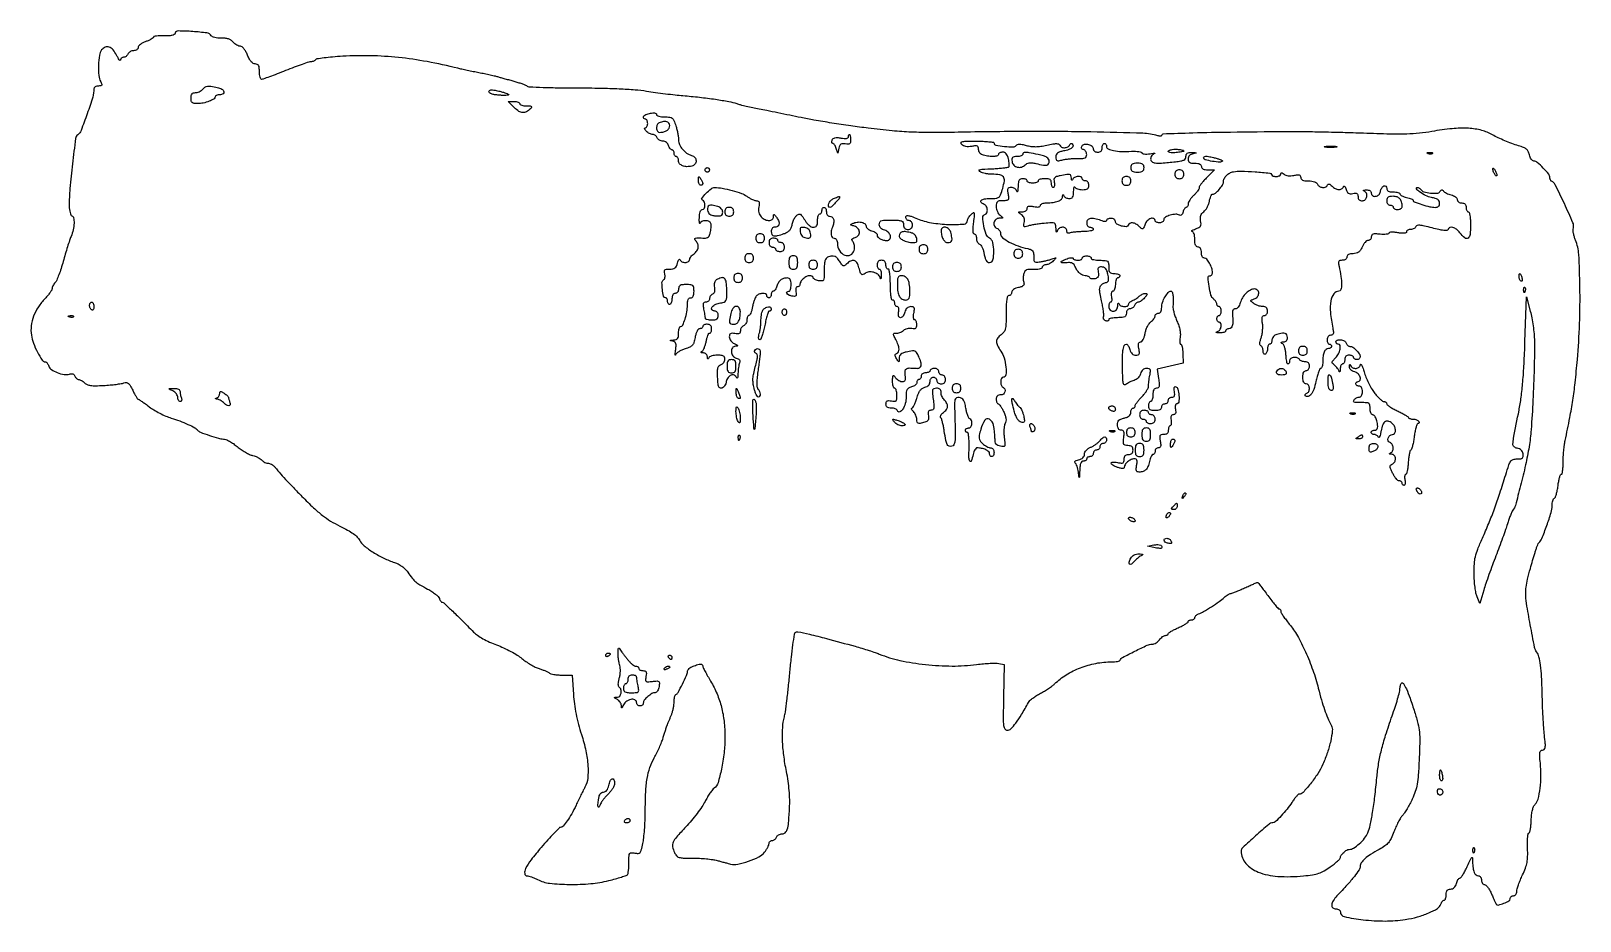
# Model space of a CAD drawing. Extents: x 0 to 703, y 1 to 404.
import ezdxf

# ---------------------------------------------------------------- set-up
doc = ezdxf.new("R2010")
doc.units = 0

msp = doc.modelspace()

# ---------------------------------------------------------------- linework, layer by layer
for points in [[(65.803588, 402.910764, -0.184618), (65.316463, 402.316778, -0.074342), (64.322177, 401.93069, -0.048064), (62.805935, 401.738747, -0.018343), (60.674967, 401.753266, 0.015612), (58.882685, 401.775262, 0.025811), (57.373272, 401.668578, 0.023788), (56.236575, 401.473761, 0.351907), (56, 401.179253, -0.239606), (55.810808, 400.807121, -0.025438), (54.971875, 400.258386, -0.026975), (53.840893, 399.677553, -0.018384), (52.5, 399.13616, 0.033918), (51.16023, 398.546216, 0.043687), (50.028125, 397.820708, 0.05004), (49.238055, 397.07394, 0.18031), (49, 396.435272, -0.140235), (48.843412, 395.887948, -0.099926), (48.403281, 395.421611, -0.085166), (47.745032, 395.10754, -0.068925), (46.968615, 395, 0.068006), (46.149006, 394.888006, 0.06271), (45.364866, 394.559375, 0.06668), (44.732868, 394.073641, 0.104363), (44.361626, 393.5, -0.074185), (44.037471, 392.926569, -0.064359), (43.545909, 392.440625, -0.06686), (42.968559, 392.111903, -0.096313), (42.393011, 392, 0.088491), (41.861027, 391.905105, 0.094718), (41.408741, 391.632812, 0.099846), (41.105881, 391.226868, 0.110623), (40.998446, 390.75, -0.536314), (40.823295, 390.63399, -0.128087), (40.483742, 390.89445, -0.036252), (39.921883, 391.735047, -0.013277), (39.248446, 392.997063, 0.058924), (37.644101, 395.438674, 0.13579), (35.848363, 396.671997, 0.187597), (34.065274, 396.602427, 0.12882), (32.456295, 395.337866, 0.128102), (31.454989, 392.926938, 0.027407), (31.071327, 388.371802, 0.028531), (31.199854, 383.752718, 0.101984), (32.035184, 380.934259, -0.027829), (32.523691, 379.885067, -0.217658), (32.498217, 379.360441, -0.243659), (32.091596, 379.072818, -0.034424), (31.035184, 379, 0.058114), (30.256798, 378.909223, 0.077271), (29.597835, 378.6411, 0.09603), (29.156306, 378.244267, 0.163224), (29, 377.778214, -0.074394), (28.432404, 373.984538, -0.01045), (25.9503, 366.44226, -0.007398), (23.140183, 358.829651, -0.144552), (21.630111, 356.865902, 0.205985), (20.652515, 355.221491, 0.002983), (19.215024, 343.698502, 0.008757), (18.089891, 332.555201, 0.023004), (17.791854, 324.528811, 0.025537), (17.88472, 322.981503, 0.035587), (18.135911, 321.617779, 0.038581), (18.490626, 320.583605, 0.213535), (18.913567, 320.195478, -0.273325), (19.769289, 319.210771, -0.053451), (19.952609, 316.771448, -0.047605), (19.5673, 313.752075, -0.044338), (18.614289, 310.783927, 0.01826), (17.938894, 309.004622, 0.00483), (16.992063, 306.114654, 0.004895), (15.978167, 302.803664, 0.005015), (15.037711, 299.5, -0.010559), (14.094589, 296.321248, -0.012817), (13.072282, 293.386245, -0.011427), (12.098861, 290.974778, -0.081982), (11.423422, 289.921259, 0.033142), (10.878682, 289.230061, 0.031236), (10.41813, 288.459543, 0.032745), (10.098173, 287.725032, 0.086553), (10, 287.162158, -0.134793), (9.823439, 286.519124, -0.019849), (9.081943, 285.376514, -0.021196), (8.071389, 284.068267, -0.016787), (6.8747, 282.740898, 0.047593), (3.788333, 278.862199, 0.054411), (1.649524, 274.633852, 0.05794), (0.569786, 270.293787, 0.069214), (0.612418, 266.082685, 0.052256), (1.558289, 262.420371, 0.031408), (3.390423, 258.31727, 0.025544), (5.475682, 254.789366, 0.251587), (6.945157, 254, -0.168078), (7.341908, 253.862752, -0.05877), (7.77566, 253.430649, -0.050283), (8.177118, 252.80351, -0.040422), (8.480391, 252.061784, 0.172507), (9.683674, 250.475595, 0.053424), (12.390301, 249.089072, 0.053171), (15.454834, 248.272444, 0.115893), (17.865875, 248.457431, -0.063573), (18.705423, 248.610511, -0.103048), (19.419899, 248.501074, -0.116012), (19.973862, 248.131485, -0.09656), (20.350191, 247.529801, 0.05823), (20.656784, 246.944803, 0.05907), (21.088739, 246.449379, 0.0651), (21.574719, 246.112811, 0.119487), (22.040044, 246, -0.099591), (22.571601, 245.893063, -0.033637), (23.281245, 245.537661, -0.031899), (24.033136, 245.028407, -0.031584), (24.716778, 244.426079, 0.102635), (25.85859, 243.676623, 0.061089), (27.438748, 243.26596, 0.037421), (29.756421, 243.132715, 0.010402), (33.39535, 243.27173, 0.007621), (36.26621, 243.485222, 0.008584), (39.017236, 243.779698, 0.007972), (41.345243, 244.107164, 0.045338), (42.556945, 244.411797, -0.095981), (43.701027, 244.579497, -0.163697), (44.59245, 244.233391, -0.090382), (45.438491, 243.220041, -0.017128), (46.556945, 241.077619, 0.010881), (47.343996, 239.522975, 0.016502), (48.101333, 238.210636, 0.011232), (48.775754, 237.178702, 0.242039), (49.08589, 237.011473, -0.141541), (49.466345, 236.893454, -0.004684), (50.79632, 236.00031, -0.008586), (52.352019, 234.894569, -0.005834), (54.08589, 233.585326, 0.029151), (56.173832, 232.156467, 0.017134), (58.81898, 230.685252, 0.017105), (61.573184, 229.391608, 0.027834), (64, 228.507808, -0.016314), (67.893913, 227.190458, -0.017452), (71.605606, 225.64846, -0.015773), (74.677048, 224.125986, -0.101751), (76, 223.023972, 0.132557), (77.255516, 222.101295, 0.00966), (81.322001, 220.612901, 0.01276), (85.407333, 219.322109, 0.070244), (87.688819, 219, -0.100422), (88.772065, 218.78022, -0.025681), (90.390047, 217.995258, -0.02511), (92.181617, 216.888792, -0.023138), (93.904724, 215.579601, 0.022736), (95.687286, 214.222978, 0.020155), (97.657224, 212.974804, 0.02064), (99.523182, 211.995794, 0.056487), (100.93024, 211.515322, -0.033535), (102.139984, 211.163197, -0.029221), (103.350673, 210.638839, -0.030335), (104.39098, 210.032383, -0.072533), (105.053347, 209.435721, 0.06441), (105.643973, 208.886124, 0.044359), (106.432692, 208.421743, 0.044487), (107.28741, 208.105328, 0.066508), (108.07576, 208, -0.10878), (108.905868, 207.817238, -0.046184), (109.896588, 207.242441, -0.042789), (110.880464, 206.407752, -0.043335), (111.703315, 205.421077, 0.031388), (112.906741, 203.90598, 0.003638), (115.836193, 200.705938, 0.004365), (119.384892, 196.951895, 0.003551), (123.249683, 192.991005, 0.008593), (128.56321, 187.803587, 0.023393), (132.551349, 184.379647, 0.029701), (136.246796, 181.833709, 0.023895), (140.491368, 179.536347, -0.014126), (143.987115, 177.731654, -0.030157), (146.55317, 176.104538, -0.039473), (148.361907, 174.567683, -0.077739), (149.474257, 173.049781, 0.103867), (151.470602, 170.602385, 0.028504), (155.534422, 167.685398, 0.028771), (160.405008, 164.973449, 0.035446), (165.233173, 163.046907, -0.046175), (166.879701, 162.348659, -0.034669), (168.545418, 161.298109, -0.034719), (170.04692, 160.029813, -0.046858), (171.200261, 158.678001, 0.013895), (173.300179, 155.860404, 0.049682), (174.858496, 154.245439, 0.045436), (176.77323, 152.898182, 0.010297), (180.260261, 150.985263, -0.022071), (182.123436, 149.905343, -0.025798), (183.785851, 148.715984, -0.026076), (185.066138, 147.582305, -0.122026), (185.577649, 146.75, 0.033666), (185.841753, 146.080068, 0.044325), (186.174464, 145.514062, 0.051271), (186.522592, 145.119104, 0.188663), (186.827012, 145, -0.189266), (187.558755, 144.712722, -0.002683), (191.06284, 141.424826, -0.006235), (195.42337, 137.184577, -0.002729), (201.102738, 131.460247, 0.051167), (202.784905, 130.064659, 0.020453), (205.341072, 128.499545, 0.019365), (208.354039, 126.969889, 0.018758), (211.508093, 125.66031, -0.018903), (214.645677, 124.356505, -0.014949), (217.936141, 122.719967, -0.015202), (220.901446, 121.014935, -0.035958), (222.968116, 119.526638, 0.023728), (224.788103, 118.147221, 0.01755), (226.920506, 116.792383, 0.017821), (229.029805, 115.652967, 0.037603), (230.752958, 114.955773, -0.012641), (232.25715, 114.432844, -0.014103), (233.678369, 113.851861, -0.013501), (234.857233, 113.292162, -0.069221), (235.45, 112.879198, 0.127964), (236.088151, 112.537038, 0.02049), (237.487456, 112.258264, 0.021525), (239.201224, 112.064421, 0.017399), (241.051979, 112), (245.703958, 112), (246.315321, 103.25, 0.017821), (246.772075, 98.932333, 0.014403), (247.56006, 94.33741, 0.014062), (248.637317, 89.66856, 0.01461), (249.963342, 85.12742, -0.025276), (251.975942, 77.64568, -0.036606), (252.924202, 70.870724, -0.042877), (252.811791, 65.19952, -0.099299), (251.545059, 61.154292, 0.008435), (250.815547, 59.768457, 0.002628), (249.766575, 57.664073, 0.002626), (248.619187, 55.300369, 0.002894), (247.533755, 53, -0.018408), (245.548423, 49.109921, -0.02789), (243.516424, 45.900849, -0.028606), (241.647169, 43.577167, -0.189955), (240.339707, 42.92821, 0.180526), (239.809855, 42.677151, 0.00288), (237.470102, 40.2416, 0.007163), (234.781064, 37.327513, 0.004638), (231.75, 33.883114, 0.013688), (227.128525, 28.226289, 0.049125), (224.656131, 24.278032, 0.140577), (224.237966, 22.005417, 0.385977), (225.346362, 21, -0.071761), (226.076583, 20.894654, -0.015347), (227.297049, 20.493934, -0.015741), (228.694534, 19.936709, -0.014418), (230.096362, 19.277222, 0.089825), (235.529323, 17.659552, 0.024346), (244.521154, 17.105489, 0.025342), (254.186575, 17.471167, 0.040218), (262.34669, 18.862517, 0.005379), (265.400134, 19.674905, 0.007779), (268.078729, 20.463587, 0.004446), (270.309784, 21.180213, 0.116957), (270.841259, 21.507926, 0.154182), (271.096038, 21.997975, 0.013772), (271.300419, 23.388394, 0.016925), (271.445251, 25.097148, 0.012398), (271.494569, 26.999734, -0.008599), (271.551125, 30.08662, -0.128559), (271.858055, 31.110552, -0.266802), (272.551853, 31.49173, -0.04432), (274.126211, 31.321589, 0.057484), (275.659537, 31.196509, 0.210856), (276.516939, 31.6097, 0.111499), (277.10547, 32.729151, 0.011463), (277.817148, 35.649758, 0.026425), (278.229247, 38.151555, 0.008697), (278.575769, 41.865866, 0.008635), (278.817731, 46.007147, 0.009676), (278.904543, 50, -0.010566), (279.115523, 58.969284, -0.030094), (279.768936, 65.180106, -0.041334), (280.995446, 70.031832, -0.044266), (282.983878, 74.5, 0.013243), (284.134702, 76.706772, 0.009767), (285.295205, 79.20625, 0.009884), (286.299968, 81.613688, 0.021698), (286.950767, 83.5, -0.004238), (287.464922, 85.178096, -0.003781), (288.026908, 86.9125, -0.003794), (288.555656, 88.463777, -0.011732), (288.94516, 89.5, 0.000076), (289.333109, 90.463294, 0.000034), (289.844593, 91.734134, 0.000033), (290.386027, 93.079909, 0.000045), (290.875488, 94.297053, 0.028671), (291.306499, 95.576496, 0.017929), (291.669675, 97.115421, 0.017982), (291.919231, 98.662425, 0.031004), (292, 99.96372, -0.024393), (292.054832, 101.086994, -0.033128), (292.220312, 102.088301, -0.034877), (292.459228, 102.86136, -0.198317), (292.75, 103.166667, 0.164064), (293.763201, 104.09825, 0.009163), (295.783327, 107.94295, 0.01152), (297.614665, 111.808636, 0.105232), (298, 113.619252, -0.14581), (298.184287, 114.237756, -0.059655), (298.753498, 114.915845, -0.052169), (299.583753, 115.545774, -0.045404), (300.5651, 116.024751, -0.016635), (302.67772, 116.748503, -0.071674), (303.986976, 116.951312, -0.17652), (304.703881, 116.698635, -0.224275), (305, 116.071671, 0.113417), (305.137741, 115.47225, 0.00587), (306.030015, 113.686946, 0.009067), (307.163143, 111.57959, 0.006441), (308.506433, 109.257071, -0.034501), (311.426795, 103.483291, -0.037171), (313.441854, 97.502801, -0.035576), (314.611316, 91.060131, -0.027117), (315, 83.898615, -0.026778), (314.614413, 76.704165, -0.024857), (313.461048, 69.408549, -0.021665), (311.878125, 63.204695, -0.161456), (310.150895, 60.750669, 0.067606), (309.341481, 59.962095, 0.016106), (308.229203, 58.440494, 0.01627), (307.054697, 56.593818, 0.015437), (305.980896, 54.642501, -0.032313), (304.599921, 52.321892, -0.012297), (302.392826, 49.269219, -0.012118), (299.824776, 46.059719, -0.014525), (297.25, 43.171643, 0.008509), (293.004261, 38.5231, 0.077782), (291.53553, 36.220912, 0.151495), (291.310444, 34.218136, 0.059756), (292.160925, 31.546153, 0.071493), (293.080191, 30.112824, 0.141352), (294.203497, 29.381773, 0.067601), (296.082951, 29.076347, 0.007625), (300.410925, 29.029376, -0.013618), (303.418316, 28.960682, -0.011501), (306.592584, 28.728312, -0.01166), (309.478589, 28.382095, -0.031415), (311.5, 27.9607, 0.001141), (313.182941, 27.502081, 0.00102), (314.931901, 27.033578, 0.001022), (316.504724, 26.619136, 0.003188), (317.566045, 26.349013, 0.112359), (320.833088, 26.28671, 0.032368), (325.73466, 27.640237, 0.032432), (330.425134, 29.617715, 0.110561), (332.978266, 31.699499, 0.023326), (333.752088, 32.783712, 0.024669), (334.406116, 33.915726, 0.025276), (334.868863, 34.94082, 0.093645), (335, 35.634859, -0.101123), (335.106448, 36.155808, -0.098411), (335.409197, 36.59899, -0.09744), (335.861342, 36.895885, -0.096992), (336.393011, 37, 0.096313), (336.968559, 37.111903, 0.06686), (337.545909, 37.440625, 0.064359), (338.037471, 37.926569, 0.074185), (338.361626, 38.5, -0.103518), (338.731498, 39.073625, -0.066722), (339.359269, 39.559375, -0.062895), (340.13724, 39.887992, -0.068618), (340.949563, 40, 0.188042), (342.382124, 40.558513, 0.138314), (343.284993, 42.023148, 0.048808), (343.83947, 45.070209, 0.006033), (344.314894, 51.81261, 0.020448), (344.379752, 55.53109, 0.015462), (344.157831, 59.608726, 0.014652), (343.662486, 63.912381, 0.013383), (342.904161, 68.31261, -0.017278), (341.695775, 75.666156, -0.022461), (341.127138, 82.468325, -0.025148), (341.196968, 88.386659, -0.050275), (341.953542, 93, 0.031715), (342.4022, 95.217769, 0.003344), (343.085084, 100.461009, 0.004125), (343.80587, 106.724443, 0.003299), (344.482249, 113.484284, -0.004076), (345.149871, 120.053445, -0.006283), (345.844849, 125.721697, -0.002429), (346.523153, 130.555218, -0.161666), (346.893289, 131.293289, -0.25086), (348.057252, 131.645482, -0.007224), (353.284953, 130.51921, -0.008982), (361.009758, 128.591016, -0.002053), (374, 125.042205, -0.005021), (377.128109, 124.139889, -0.004623), (380.325, 123.150563, -0.00462), (383.158284, 122.216031, -0.015242), (385, 121.52632, 0.044106), (394.364424, 118.622862, 0.026433), (405.871891, 116.76999, 0.025855), (417.955854, 116.103566, 0.032731), (429.117485, 116.796948, -0.009082), (432.212193, 117.136605, -0.010077), (435.211789, 117.349934, -0.009507), (437.772474, 117.431474, -0.050468), (439.167157, 117.308378), (441.599343, 116.843436), (441.306744, 101.921718, 0.002135), (441.160924, 92.414929, 0.031348), (441.333505, 89.073762, 0.126262), (441.907026, 87.575016, 0.243161), (443.019493, 87, 0.199847), (444.604518, 87.659881, 0.032674), (446.835282, 90.221467, 0.027248), (449.484206, 94.121196, 0.012106), (452.563353, 99.524369, -0.081005), (453.263418, 100.434968, -0.02386), (454.608023, 101.581388, -0.023277), (456.266827, 102.745083, -0.023102), (458.030714, 103.752696, 0.014842), (459.865871, 104.7612, 0.01269), (461.738132, 105.928644, 0.012875), (463.386206, 107.07728, 0.035197), (464.467361, 107.996817, -0.055781), (469.737162, 112.118154, -0.045767), (476.1422, 115.297853, -0.044773), (483.174898, 117.318886, -0.047623), (490.309748, 118, 0.020107), (491.68371, 118.055274, 0.028445), (492.896197, 118.222793, 0.027859), (493.837235, 118.462951, 0.216055), (494.166667, 118.758444, -0.168422), (495.305706, 119.986532, -0.006544), (500.877335, 122.860321, -0.008544), (506.418008, 125.509647, -0.107647), (508.669218, 126, 0.087081), (509.497818, 126.145414, 0.048365), (510.426957, 126.5875, 0.046302), (511.308679, 127.234837, 0.055166), (512, 128, -0.038332), (512.646083, 128.765268, -0.039803), (513.393849, 129.4125, -0.043072), (514.128761, 129.860855, -0.115942), (514.720759, 130, 0.056624), (515.210763, 130.055671, 0.075343), (515.627006, 130.220313, 0.093857), (515.907919, 130.463838, 0.165685), (516.009472, 130.75, -0.243096), (516.214161, 131.13415, -0.014985), (517.335255, 131.859585, -0.019532), (518.78808, 132.663279, -0.013012), (520.509472, 133.47412, 0.013538), (522.230153, 134.286836, 0.020291), (523.680907, 135.096256, 0.015964), (524.794447, 135.828061, 0.244044), (525, 136.22412, -0.185796), (525.114006, 136.520331, -0.0899), (525.440625, 136.772085, -0.06974), (525.925999, 136.942743, -0.049752), (526.5, 137, 0.066987), (527.073382, 137.077165, 0.083896), (527.559375, 137.302969, 0.099493), (527.884389, 137.638074, 0.143927), (528, 138.031385, -0.140563), (528.12683, 138.473621, -0.061882), (528.514063, 138.950329, -0.05431), (529.080568, 139.386807, -0.048294), (529.75, 139.711378, 0.044599), (531.964694, 140.76506, 0.009902), (535.538851, 142.971264, 0.010673), (539.089833, 145.370337, 0.029711), (541.438561, 147.25, -0.020558), (542.244963, 147.919919, -0.023943), (543.064853, 148.485937, -0.023907), (543.794111, 148.89246, -0.115697), (544.252638, 149, 0.088914), (544.822719, 149.102184, 0.005205), (546.476479, 149.734375, 0.007746), (548.436313, 150.542348, 0.005618), (550.593712, 151.5, -0.002304), (552.71426, 152.458169, -0.003547), (554.558476, 153.265625, -0.001196), (556.156686, 153.947378, -0.100539), (556.41574, 154, -0.228012), (556.638158, 153.89301, -0.001665), (557.949391, 152.240495, -0.00581), (559.437516, 150.306362, -0.003638), (561.136105, 148.010197, 0.007563), (562.862784, 145.713988, 0.011488), (564.438418, 143.776904, 0.006281), (565.80677, 142.211712, 0.209549), (566.25, 142.010197, -0.145623), (566.536053, 141.92083, -0.097634), (566.779688, 141.676575, -0.082064), (566.94394, 141.314343, -0.065583), (567, 140.88878, 0.136733), (567.183277, 140.231112, 0.011699), (568.131797, 138.74134, 0.014778), (569.377182, 136.996559, 0.010913), (570.852927, 135.13878, -0.045136), (574.493303, 129.850709, -0.022167), (578.185479, 122.552712, -0.021186), (581.498412, 114.298413, -0.022876), (584.007047, 106, 0.008227), (585.435592, 100.720976, 0.013606), (586.835034, 96.321027, 0.015695), (588.296468, 92.514074, 0.019065), (589.910424, 89.050386, -0.147454), (590.347108, 86.669226, -0.026577), (589.600747, 82.17488, -0.027171), (588.135967, 76.92383, -0.023851), (586.055329, 71.623319, -0.037383), (583.706574, 67.287726, -0.025155), (580.42629, 62.707518, -0.019223), (577.079528, 58.815749, -0.205985), (575.216667, 57.993167, 0.203164), (574.822595, 57.821701, 0.013668), (573.984035, 56.888786, 0.0179), (573.026454, 55.67776, 0.012349), (572.026855, 54.243167, -0.024098), (569.823393, 51.234063, -0.018099), (567.127784, 48.138444, -0.011609), (564.498183, 45.458131, -0.195363), (563.370421, 45, 0.178543), (561.528094, 44.320469, 0.005967), (555.574814, 39.113147, 0.005405), (549.697717, 33.731685, 0.209728), (549.013655, 32.136541, 0.180712), (551.113127, 26.657245, 0.118369), (556.710822, 22.730907, 0.079327), (565.639474, 20.755705, 0.039268), (577.275631, 20.978032, 0.014846), (581.398395, 21.505674, 0.041415), (584.229288, 22.19773, 0.048292), (586.655255, 23.278348, 0.026816), (589.386017, 25.025528, 0.01202), (591.153718, 26.360547, 0.017354), (592.644643, 27.630631, 0.01313), (593.793382, 28.736856, 0.196988), (594, 29.240948, -0.158703), (594.347253, 30.307429, -0.047509), (595.494656, 31.603825, -0.047711), (596.880919, 32.670844, -0.141087), (598.024201, 33, 0.142507), (600.004926, 33.576237, 0.0407), (602.583776, 35.526829, 0.041194), (604.968449, 38.038196, 0.070468), (606.443048, 40.517938, 0.046361), (607.523884, 43.97371, 0.012062), (608.603712, 49.701218, 0.010891), (609.626539, 56.936095, 0.006682), (610.53167, 65.5, -0.017894), (611.348749, 71.862482, -0.019775), (612.599895, 77.939292, -0.016483), (614.52616, 84.751875, -0.007572), (617.460814, 93.5, 0.005954), (618.810919, 97.481852, 0.007661), (619.951847, 101.174479, 0.006038), (620.819905, 104.2835, 0.064224), (620.992387, 105.583333, -0.028256), (621.043297, 106.428663, -0.029973), (621.189152, 107.246075, -0.031405), (621.399757, 107.92861, -0.106225), (621.651533, 108.318199, -0.479125), (622.539905, 108.221684, -0.034398), (623.904583, 105.724807, -0.02421), (625.59001, 101.541697, -0.008093), (627.655207, 95.276589, -0.013861), (629.143003, 89.993646, -0.037472), (629.808914, 86.157699, -0.029382), (629.976545, 81.775079, -0.005982), (629.724196, 74.008555, -0.006209), (629.31794, 66.871701, -0.025079), (628.798536, 62.543288, -0.037462), (627.970501, 59.223888, -0.030641), (626.611031, 55.826284, -0.012506), (625.498386, 53.618899, -0.011901), (624.259061, 51.432616, -0.011933), (623.072243, 49.553691, -0.040721), (622.17626, 48.419568, 0.051573), (621.314167, 47.278377, 0.01566), (620.249494, 45.386543, 0.015502), (619.182013, 43.178258, 0.016312), (618.272673, 40.944845, -0.022183), (617.008383, 37.941085, -0.063243), (615.788256, 36.033616, -0.067276), (614.175064, 34.557495, -0.027615), (611.643212, 33, 0.016033), (607.678269, 30.685706, 0.042125), (605.048318, 28.708711, 0.062435), (603.497176, 26.93044, 0.145357), (602.973266, 25.259787, -0.145586), (602.477812, 23.682346, -0.018446), (600.352433, 20.769527, -0.016788), (597.12263, 16.941332, -0.006731), (592.461795, 11.916667, 0.047654), (590.713856, 9.692512, 0.123865), (590.069369, 7.775785, 0.238753), (590.58443, 6.525747, 0.179704), (592, 6, -0.065189), (592.764593, 5.899888, -0.082662), (593.4125, 5.606392, -0.098998), (593.845898, 5.171048, -0.147507), (594, 4.66006, 0.354753), (595.747937, 2.506506, 0.022623), (604.340173, 1.102727, 0.029237), (614.284035, 0.522838, 0.037344), (623.434421, 1.209126, 0.030241), (628.923411, 2.378937, 0.033623), (634.034232, 4.173393, 0.033854), (638.043621, 6.222983, 0.182801), (639.534609, 8.109043, -0.041994), (639.833117, 8.832628, -0.051534), (640.232431, 9.444531, -0.060189), (640.666777, 9.8652, -0.163733), (641.067388, 10, 0.237506), (641.424946, 10.179998, 0.070365), (641.726045, 10.734375, 0.053839), (641.931947, 11.542497, 0.035492), (642, 12.5, -0.044938), (642.106147, 13.678655, -0.123229), (642.448095, 14.434494, -0.14899), (643.058066, 14.856216, -0.077433), (643.980948, 15, 0.093626), (644.865892, 15.167173, 0.098003), (645.612863, 15.644692, 0.085775), (646.193026, 16.431301, 0.054667), (646.589356, 17.5, -0.033553), (646.89911, 18.457146, -0.045608), (647.31103, 19.265625, -0.05373), (647.757186, 19.829086, -0.201074), (648.165005, 20, 0.238894), (648.649838, 20.245668, 0.016754), (649.535492, 21.542188, 0.020825), (650.516032, 23.238387, 0.013992), (651.498992, 25.25, -0.002539), (653.067347, 28.655186, -0.107523), (653.549738, 29.288534, -0.610977), (653.849914, 29.164708, -0.016117), (653.942394, 27.331787, 0.026816), (654.143085, 24.541414, 0.068335), (654.667229, 22.585867, 0.111207), (655.496378, 21.424043, 0.184413), (656.606989, 21, -0.14217), (657.1382, 20.845839, -0.09971), (657.590803, 20.4125, -0.0845), (657.895707, 19.764468, -0.067898), (658, 19, 0.065607), (658.100756, 18.235426, 0.082953), (658.396012, 17.5875, 0.099121), (658.834019, 17.154115, 0.146662), (659.348126, 17, -0.198215), (659.984798, 16.737282, -0.035822), (660.843203, 15.751563, -0.033771), (661.738237, 14.37749, -0.024901), (662.544638, 12.75, 0.001508), (663.269718, 11.096476, 0.002213), (663.918205, 9.647047, 0.001044), (664.478183, 8.417, 0.040636), (664.625006, 8.154839, 0.313645), (665.585007, 7.781179, 0.031703), (668.057162, 8.546049, 0.031892), (670.428253, 9.625456, 0.276713), (671, 10.579455, -0.10474), (671.114802, 11.121479, -0.099113), (671.440625, 11.582715, -0.096504), (671.927417, 11.891847, -0.093615), (672.5, 12, 0.130324), (673.072658, 12.151841, 0.100916), (673.559902, 12.578777, 0.088637), (673.887306, 13.218071, 0.07426), (674, 13.972665, -0.070265), (674.154206, 15.06456, -0.013555), (674.760237, 16.971504, -0.014183), (675.59728, 19.174018, -0.012666), (676.588041, 21.411355, 0.020887), (677.911506, 24.537823, 0.04347), (678.621475, 27.085422, 0.04156), (678.897756, 29.789237, 0.017555), (678.838041, 33.441021, -0.013221), (678.774554, 35.978416, -0.020542), (678.867562, 38.165328, -0.015839), (679.067933, 39.896068, -0.283339), (679.413234, 40.306742, 0.252875), (679.781595, 40.69744, 0.018898), (680.115918, 42.172935, 0.022543), (680.381415, 44.057593, 0.014994), (680.522935, 46.235541, -0.019716), (680.707336, 48.71184, -0.031703), (681.080218, 50.794792, -0.037801), (681.610341, 52.415688, -0.098755), (682.287669, 53.430526, 0.138291), (683.626326, 55.820583, 0.027563), (684.514082, 60.682338, 0.028412), (684.908602, 66.416843, 0.029014), (684.645384, 72.118682, -0.008154), (684.357965, 75.382509, -0.060392), (684.434448, 76.938637, -0.171088), (684.858603, 77.699346, -0.182812), (685.653427, 78, 0.200044), (686.453144, 78.333295, 0.16581), (686.85946, 79.169276, 0.05348), (686.88894, 80.910847, 0.006386), (686.493255, 84.75, -0.011442), (686.176784, 88.158151, -0.004067), (685.875667, 93.042188, -0.004033), (685.631896, 98.410841, -0.004743), (685.490268, 103.5, 0.007453), (685.234898, 111.179576, 0.020934), (684.751567, 116.534996, 0.028888), (684.032187, 120.28303, 0.10001), (682.970149, 122.5, -0.113171), (682.054584, 124.546238, -0.002758), (680.091553, 134.76313, -0.005317), (678.378561, 144.527104, -0.040782), (678, 149.160647, -0.038767), (678.212714, 151.900041, -0.017883), (678.891047, 155.412901, -0.011968), (680.128541, 160.250228, -0.003662), (682.226678, 167.5, -0.009065), (682.724212, 169.068502, -0.012108), (683.235698, 170.471875, -0.009389), (683.7092, 171.61566, -0.111451), (683.991351, 172, 0.119226), (685.306099, 173.849773, 0.008603), (687.553973, 179.761187, 0.010691), (689.54831, 185.684207, 0.076225), (690.002874, 188.666667, -0.030128), (690.076372, 189.903996, -0.040602), (690.299948, 191.002826, -0.045997), (690.62555, 191.832896, -0.198368), (691.018226, 192.172742, 0.221961), (691.449256, 192.58126, 0.022451), (691.919785, 193.952852, 0.024752), (692.345512, 195.722496, 0.017178), (692.657517, 197.756075, -0.015196), (692.957749, 199.766044, -0.024186), (693.348977, 201.459597, -0.020928), (693.770959, 202.744833, -0.312545), (694.139291, 203, 0.34666), (694.47764, 203.266625, 0.020591), (694.747167, 204.632422, 0.023866), (694.93797, 206.426747, 0.014555), (695, 208.55718, -0.013399), (695.065238, 210.991145, -0.009525), (695.263354, 213.713579, -0.009625), (695.552178, 216.306228, -0.020117), (695.896525, 218.30718, 0.004605), (698.019277, 228.702054, 0.010609), (699.377047, 236.564018, 0.010626), (700.398839, 244.469021, 0.004634), (701.434485, 255, 0.013616), (702.432637, 271.201774, 0.012393), (702.592001, 287.951073, 0.009894), (702.074576, 302.704281, 0.085592), (700.608374, 309.092434, -0.028504), (700.071239, 310.613867, -0.027011), (699.699312, 312.213959, -0.028051), (699.526977, 313.664049, -0.079663), (699.625055, 314.674208, 0.169001), (699.438583, 317.027896, 0.005651), (695.523272, 325.674331, 0.005509), (691.407913, 334.248012, 0.175786), (689.754055, 335.833333, -0.11284), (689.465411, 336.048671, -0.061693), (689.221504, 336.41943, -0.056702), (689.056108, 336.879134, -0.058086), (689, 337.360472, 0.169306), (688.419557, 339.025521, 0.023276), (685.968144, 341.835207, 0.022823), (683.269715, 344.406154, 0.180826), (681.681371, 345, -0.169957), (681.092004, 345.206293, -0.070513), (680.504802, 345.828315, -0.05854), (680.007606, 346.740871, -0.046165), (679.686041, 347.819795, 0.0629), (679.189004, 349.304567, 0.106231), (678.387251, 350.336902, 0.079413), (677.058383, 351.134007, 0.023497), (674.811041, 351.915905, -0.014227), (671.655105, 352.948762, -0.013137), (668.477015, 354.185131, -0.013594), (665.510485, 355.525851, -0.020238), (663, 356.871792, 0.070969), (658.068871, 358.903955, 0.048612), (652.075389, 359.82238, 0.03846), (644.697682, 359.660235, 0.019552), (635.5, 358.383259, -0.018998), (629.822464, 357.588601, -0.018742), (624.075187, 357.222641, -0.012392), (616.562957, 357.212668, -0.003232), (604.5, 357.573682, 0.0024), (595.051627, 357.872189, 0.001909), (584.85, 358.106517, 0.001929), (575.394066, 358.25111, 0.004846), (568.5, 358.263099, 0.001366), (544.206981, 358.003515, 0.003759), (527.079721, 357.644899, 0.000789), (513.537327, 357.238062, 0.404985), (513, 356.683475, -0.254302), (512.855686, 356.418079, -0.110844), (512.46741, 356.274623, -0.070664), (511.881821, 356.279289, -0.039588), (511.186927, 356.440672, 0.069304), (504.479501, 357.584767, 0.003073), (480.848787, 358.161782, 0.005212), (453.051993, 358.379791, 0.003928), (422.5, 358.060879, -0.00382), (408.816933, 357.915086, -0.011476), (399.476172, 358.101324, -0.013187), (390.87927, 358.697685, -0.006521), (380, 359.884634, -0.004705), (372.038391, 360.934605, -0.003671), (363.409375, 362.220003, -0.003712), (355.389393, 363.536018, -0.009025), (349.5, 364.657168, 0.000782), (344.392605, 365.716988, 0.000654), (338.96875, 366.826245, 0.00066), (334.006919, 367.827439, 0.001809), (330.5, 368.517061, -0.005161), (327.6, 369.107557, -0.004965), (324.675, 369.765101, -0.004919), (322.108621, 370.395564, -0.017932), (320.5, 370.869628, 0.035212), (316.844183, 371.811115, 0.008567), (310.694082, 372.832198, 0.00861), (303.482387, 373.776315, 0.007796), (296, 374.507137, -0.006953), (292.484654, 374.844506, -0.003502), (288.059375, 375.362793, -0.003477), (283.492482, 375.962401, -0.005155), (279.5, 376.556875, 0.019861), (274.281581, 377.177671, 0.008094), (267.146488, 377.624212, 0.007022), (258.493809, 377.903533, 0.004511), (248.45, 377.995979, -0.003501), (239.929649, 378.057195, -0.005473), (232.598125, 378.241491, -0.001809), (226.287328, 378.492129, -0.169715), (225.45, 378.82612, 0.076931), (224.828857, 379.217454, 0.011504), (223.457188, 379.774299, 0.012703), (221.792552, 380.357945, 0.010649), (220, 380.893881, -0.000453), (218.057513, 381.431746, -0.00035), (215.940625, 382.02156, -0.000353), (213.964148, 382.575247, -0.000847), (212.5, 382.989206, 0.010998), (210.946419, 383.394581, 0.003511), (208.61875, 383.930316, 0.003502), (206.017149, 384.490795, 0.003902), (203.5, 384.994195, -0.002756), (200.946319, 385.498814, -0.002287), (198.234375, 386.063183, -0.002308), (195.754258, 386.603138, -0.006235), (194, 387.016578, 0.015279), (180.019412, 390.045698, 0.019682), (167.01102, 391.92472, 0.02064), (154.430133, 392.716124, 0.020223), (141.740365, 392.476367, 0.006781), (137.193608, 392.144356, 0.010452), (133.273741, 391.72191, 0.005154), (130.002681, 391.265731, 0.220563), (129.431348, 390.888918, -0.102279), (129.109243, 390.548267, -0.051883), (128.590857, 390.26112, -0.048457), (127.971549, 390.065915, -0.052173), (127.341576, 390, 0.079539), (126.329532, 389.837981, 0.004572), (123.339324, 388.825, 0.006875), (119.792585, 387.532242, 0.004991), (115.87999, 386, -0.003189), (112.007361, 384.467285, -0.004698), (108.585447, 383.175, -0.002268), (105.66646, 382.118868, -0.085866), (104.979397, 382, -0.28062), (104.601443, 382.230255, -0.050947), (104.287698, 383.028125, -0.041783), (104.071021, 384.158852, -0.026459), (104, 385.5, 0.022951), (103.918029, 387.284827, 0.101259), (103.614899, 388.287385, 0.170804), (103.03622, 388.812603, 0.099998), (102.10858, 389, -0.13378), (101.176838, 389.25384, -0.080461), (100.289185, 389.990248, -0.057639), (99.438251, 391.227323, -0.026699), (98.616677, 393, 0.028965), (97.855535, 394.622974, 0.046174), (97.005073, 395.896685, 0.05749), (96.149085, 396.734954, 0.166536), (95.375392, 397, -0.09002), (94.628098, 397.135642, -0.041419), (93.730716, 397.560202, -0.039246), (92.834688, 398.177355, -0.043715), (92.080599, 398.907069, 0.071503), (91.112846, 399.744928, 0.062832), (89.905935, 400.320984, 0.053936), (88.427436, 400.639292, 0.033168), (86.645986, 400.706973, -0.029804), (85.144472, 400.753913, -0.036429), (83.758699, 400.982765, -0.039517), (82.659446, 401.341545, -0.156956), (82.125877, 401.796327, 0.224751), (80.210888, 403.037509, 0.016187), (73.75381, 403.68891, 0.014535), (67.251433, 403.943311, 0.325596)], [(84.875, 378.375, -0.075887), (86.921599, 377.630532, -0.189388), (87.924622, 376.430212, -0.353294), (87.548689, 375.423717, -0.13433), (86, 375, 0.040072), (85.234204, 374.938528, 0.059372), (84.5875, 374.753401, 0.078085), (84.147651, 374.481749, 0.218815), (84, 374.160515, -0.267455), (83.426289, 373.164696, -0.037818), (81.211432, 372.095222, -0.040006), (78.502659, 371.274261, -0.053628), (75.952947, 371, -0.031189), (74.372176, 371.098701, -0.145465), (73.545295, 371.461653, -0.171325), (73.125494, 372.179921, -0.047426), (73, 373.5, -0.044965), (73.105807, 374.674174, -0.121927), (73.446057, 375.431216, -0.148423), (74.050897, 375.854896, -0.079255), (74.960573, 376, 0.063163), (75.80574, 376.107194, 0.042626), (76.723997, 376.429452, 0.042661), (77.573198, 376.902218, 0.063778), (78.210573, 377.461963, -0.064452), (79.325437, 378.438393, -0.114096), (80.462286, 378.870678, -0.070199), (82.03766, 378.864354, -0.013304)], [(217, 375.074317, -0.381187), (216.806265, 374.857121, -0.015704), (215.678125, 374.76366, -0.020444), (214.225426, 374.748598, -0.012214), (212.5, 374.843488, -0.021666), (210.633522, 375.073646, -0.044839), (209.213429, 375.444795, -0.063037), (208.289217, 375.915616, -0.248357), (208, 376.461963, -0.234951), (208.267963, 377.000737, -0.150236), (208.938228, 377.245017, -0.058023), (210.216684, 377.162231, -0.011095), (212.5, 376.692792, -0.01165), (214.22485, 376.255565, -0.018427), (215.678125, 375.792595, -0.012939), (216.817084, 375.349351, -0.302171)], [(222, 371, 0.258521), (222.21302, 370.615537, 0.061103), (222.902232, 370.29375, 0.047861), (223.894767, 370.072728, 0.030875), (225.071429, 370, -0.011981), (226.723279, 369.960412, -0.149392), (227.306165, 369.75126, -0.394789), (227.374009, 369.373461, -0.054293), (226.821429, 368.694046, -0.064685), (225.01166, 367.317344, -0.14762), (223.356774, 366.933344, -0.131466), (221.636872, 367.515831, -0.046714), (219.603422, 369.164725), (216.706844, 372), (219.353422, 372, -0.035961), (220.367037, 371.927004, -0.054424), (221.222568, 371.70625, -0.071223), (221.808868, 371.383305, -0.235494)], [(284, 366, 0.287512), (284.242232, 365.613568, 0.047731), (285.103478, 365.29375, 0.039918), (286.316989, 365.072457, 0.025151), (287.756521, 365, -0.027929), (289.992781, 364.874992, -0.141211), (291.135914, 364.40209, -0.12817), (291.91009, 363.368841, -0.021393), (292.756521, 361.015749, -0.015479), (293.232613, 359.305908, -0.012898), (293.634728, 357.46287, -0.013097), (293.915137, 355.755999, -0.034172), (294, 354.515749, 0.105219), (294.443628, 352.430972, 0.070668), (295.742823, 350.36073, 0.066932), (297.657078, 348.62825, 0.073783), (299.90128, 347.531333, -0.138897), (301.362618, 346.566879, -0.174473), (301.939362, 345.061811, -0.184212), (301.414209, 343.595283, -0.152878), (300, 342.710251, -0.0671), (297.786677, 342.439373, -0.092564), (295.827565, 342.830024, -0.120453), (294.493665, 343.784674, -0.179354), (294, 345.116631, 0.051125), (293.926121, 345.837272, 0.071066), (293.70625, 346.44676, 0.091136), (293.381701, 346.856513, 0.181749), (293, 347, -0.148195), (292.618646, 347.115568, -0.098894), (292.29375, 347.440625, -0.082425), (292.074694, 347.926543, -0.064853), (292, 348.5, 0.060283), (291.930588, 349.073619, 0.079016), (291.726045, 349.559375, 0.097128), (291.423094, 349.884635, 0.15811), (291.067388, 350, -0.170109), (290.664493, 350.141156, -0.058089), (290.222265, 350.5875, -0.0497), (289.811679, 351.234602, -0.039709), (289.5, 352, 0.081846), (289.109775, 352.766959, 0.070337), (288.476172, 353.414616, 0.071765), (287.701821, 353.850444, 0.092603), (286.901228, 354, -0.070222), (286.107388, 354.112042, -0.063356), (285.345071, 354.440625, -0.066806), (284.72801, 354.926413, -0.101357), (284.361626, 355.5, 0.077741), (284.032107, 356.073418, 0.065101), (283.524927, 356.559375, 0.066745), (282.924439, 356.887984, 0.092116), (282.321583, 357, -0.079354), (281.652849, 357.106806, -0.037939), (280.846697, 357.440625, -0.036379), (280.039161, 357.925961, -0.042904), (279.357143, 358.5, -0.034046), (278.853737, 359.077063, -0.093008), (278.6125, 359.559375, -0.226652), (278.663753, 359.862545, -0.244067), (278.928571, 360, 0.180377), (279.337512, 360.152489, 0.091543), (279.685268, 360.5875, 0.071518), (279.920813, 361.234755, 0.051602), (280, 362, 0.048028), (279.926307, 362.765418, 0.068025), (279.70625, 363.4125, 0.088204), (279.381882, 363.848523, 0.191087), (279, 364, -0.187353), (278.221221, 364.302429, -0.294014), (278.044036, 364.973726, -0.159828), (278.639293, 365.788721, -0.092105), (279.75, 366.310674, -0.016426), (281.766005, 366.767341, -0.065815), (283.026086, 366.841102, -0.149546), (283.722751, 366.571002, -0.229939)], [(285.25, 362.337719, 0.195122), (284.325685, 361.443359, 0.1143), (284.032278, 359.908249, 0.130292), (284.453718, 358.535571, 0.259016), (285.418213, 358, 0.057152), (287.282833, 358.213833, 0.092141), (288.74321, 358.852251, 0.114633), (289.666811, 359.850375, 0.130322), (290, 361.106989, 0.165027), (289.628669, 362.201411, 0.1673), (288.670002, 362.83645, 0.109266), (287.154323, 362.890823, 0.050472)], [(437, 353.135924, 0.360281), (437.7726, 352.202881, 0.020692), (441.728921, 351.620301, 0.021476), (445.750778, 351.371117, 0.264992), (447.04864, 352.078702, -0.169226), (447.58934, 352.517688, -0.086652), (448.460375, 352.670616, -0.0518), (449.7462, 352.538253, -0.016656), (451.611672, 352.082935, 0.033656), (453.747224, 351.637974, 0.037634), (455.844371, 351.505886, 0.033149), (458.149289, 351.687437, 0.018231), (460.933284, 352.197884, -0.009652), (463.696923, 352.753762, -0.04473), (465.317835, 352.899693, -0.094438), (466.276903, 352.717304, -0.22173), (466.766618, 352.200147, 0.210153), (467.549928, 351.335406, 0.108304), (469.007426, 351.032785, 0.106669), (470.474857, 351.36645, 0.20054), (471.279762, 352.25, -0.071563), (471.505346, 352.677128, -0.124523), (471.811558, 352.932044, -0.159614), (472.147279, 352.975903, -0.14119), (472.463231, 352.816531, -0.232783), (472.812002, 351.905652, -0.200387), (472.327582, 350.991481, -0.092041), (470.840965, 350.170795, -0.033864), (468.511045, 349.56805, 0.027868), (466.786784, 349.14396, 0.091628), (465.751244, 348.605326, 0.134156), (465.195845, 347.862001, 0.094019), (465, 346.829687, 0.056881), (465.126768, 345.718967, 0.246294), (465.545627, 345.231904, 0.139161), (466.378332, 345.147496, 0.015788), (468.25, 345.540751, -0.023713), (469.764336, 345.833958, -0.012886), (471.646875, 346.057262, -0.012813), (473.577627, 346.186181, -0.019782), (475.25, 346.18867, 0.018768), (477.232659, 346.187603, 0.100845), (478.276309, 346.440797, 0.186386), (478.809831, 346.998506, 0.098995), (479, 347.949595, 0.07314), (478.889433, 348.701411, 0.07326), (478.56711, 349.389099, 0.079226), (478.089292, 349.909589, 0.113994), (477.526332, 350.176676, -0.077685), (476.943313, 350.403504, -0.173893), (476.641189, 350.761939, -0.163377), (476.625572, 351.247966, -0.066898), (476.901486, 351.857012, -0.214624), (478.064785, 352.63422, -0.11009), (479.851796, 352.539184, -0.110663), (481.422721, 351.695492, -0.217722), (482, 350.432612, 0.138398), (482.154169, 349.886303, 0.100111), (482.5875, 349.42083, 0.085796), (483.235624, 349.107421, 0.069923), (484, 349, 0.072254), (484.873159, 349.126841, 0.124864), (485.5, 349.5, 0.124864), (485.873159, 350.126841, 0.072254), (486, 351, -0.048028), (486.073693, 351.765418, -0.068025), (486.29375, 352.4125, -0.088204), (486.618118, 352.848523, -0.191087), (487, 353, -0.137696), (487.381339, 352.892953, -0.100176), (487.70625, 352.592067, -0.086037), (487.924996, 352.142027, -0.070311), (488, 351.611291, 0.297584), (488.720221, 350.508343, 0.054901), (491.153164, 349.744675, 0.041072), (494.739994, 349.339964, 0.021309), (499.25, 349.395674, -0.018583), (501.070918, 349.428095, -0.030638), (502.604688, 349.30418, -0.03197), (503.732451, 349.068763, -0.33725), (504, 348.717216, 0.32889), (504.242145, 348.388911, 0.048398), (505.101562, 348.211931, 0.039105), (506.312403, 348.177776, 0.023226), (507.75, 348.316813, -0.005543), (509.097729, 348.495443, -0.025432), (509.884375, 348.550467, -0.635915), (509.923758, 348.470366, -0.155198), (509.75, 348.35478, 0.094507), (509.081289, 348.017191, 0.073487), (508.514063, 347.430019, 0.072013), (508.131426, 346.690779, 0.083659), (508, 345.910791, 0.224438), (508.561837, 344.722189, 0.145716), (509.987799, 344.122186, 0.047805), (512.923497, 344.08299, 0.006024), (519.25, 344.680932, 0.015484), (521.722863, 345.02247, 0.075594), (523.060559, 345.464449, 0.148671), (523.746848, 346.123546, 0.128304), (524, 347.093838, -0.083345), (524.151805, 347.998216, -0.168133), (524.592812, 348.559736, -0.121531), (525.404636, 348.837814, -0.034417), (526.75, 348.863818, -0.002047), (528.401331, 348.775265, -0.200802), (528.607621, 348.674595, -0.574721), (528.568679, 348.558172, -0.00362), (527.25, 348.294267, 0.06486), (526.311119, 347.983323, 0.090422), (525.597506, 347.463336, 0.098629), (525.154854, 346.763706, 0.092132), (525, 345.930449, 0.088155), (525.164971, 345.00204, 0.163253), (525.638511, 344.410871, 0.112494), (526.519066, 344.091703, 0.030932), (528, 344, -0.033607), (529.322075, 343.911037, -0.082504), (530.25, 343.625, -0.12651), (530.797909, 343.148955, -0.152103), (531, 342.5, 0.151305), (531.200481, 341.852663, 0.126163), (531.744444, 341.376404, 0.082936), (532.663288, 341.089515, 0.034299), (533.966667, 341), (536.933333, 341), (533.466667, 337.533333, 0.015586), (532.139134, 336.120352, 0.020232), (531.018333, 334.741705, 0.018336), (530.188523, 333.542908, 0.143168), (530, 332.898004, -0.128517), (529.843913, 332.300771, -0.027742), (529.265625, 331.39204, -0.027224), (528.457011, 330.385194, -0.023083), (527.5, 329.41242, 0.030242), (526.543236, 328.411649, 0.032079), (525.734375, 327.321442, 0.033899), (525.167584, 326.299565, 0.110102), (525, 325.547749, -0.055125), (524.934525, 324.955678, -0.074727), (524.74051, 324.454651, -0.094206), (524.453668, 324.11855, -0.170744), (524.116631, 324, 0.187505), (523.738804, 323.853148, 0.057769), (523.331389, 323.382944, 0.048737), (522.959152, 322.703459, 0.037015), (522.683939, 321.899384, -0.053258), (522.391434, 321.127417, -0.097007), (521.978505, 320.597576, -0.141143), (521.508675, 320.37929, -0.178891), (521.042909, 320.473481, 0.157547), (519.372804, 320.884041, 0.053089), (516.874228, 320.435688, 0.053694), (514.653904, 319.520635, 0.274766), (514, 318.420545, -0.139529), (513.845831, 317.878837, -0.1), (513.4125, 317.417285, -0.085408), (512.764404, 317.106467, -0.069306), (512, 317, -0.048028), (511.234582, 317.073693, -0.068025), (510.5875, 317.29375, -0.088204), (510.151477, 317.618118, -0.191087), (510, 318, 0.301919), (509.390975, 318.916652, 0.189979), (508.057681, 318.946588, 0.108425), (506.448679, 317.917446, 0.112292), (505.443042, 316.320896, -0.014416), (504.823269, 314.710019, -0.205385), (504.390478, 314.290737, -0.269622), (503.860172, 314.377575, -0.024137), (502.821429, 315.320896, 0.068757), (501.353219, 316.433006, 0.098096), (499.802962, 316.938833, 0.138291), (498.541476, 316.741707, 0.207711), (497.808172, 315.924517, -0.324094), (496.852508, 315.23905, -0.069506), (494.710422, 315.548332, -0.06573), (492.6517, 316.451581, -0.262296), (492, 317.608408, 0.142309), (491.84584, 318.139078, 0.099693), (491.4125, 318.59122, 0.084453), (490.764471, 318.895819, 0.067826), (490, 319, 0.046794), (489.234522, 318.928203, 0.066763), (488.5875, 318.713521, 0.086888), (488.151042, 318.397267, 0.195021), (488, 318.024751, -0.257767), (487.812422, 317.685075, -0.141354), (487.34245, 317.549502, -0.06817), (486.5495, 317.658117, -0.02277), (485.4349, 318.024751, 0.033472), (482.657883, 318.872848, 0.097156), (480.660359, 318.944351, 0.178343), (479.471511, 318.277957, 0.178594), (479, 317, 0.072314), (479.111864, 316.230589, 0.08892), (479.4375, 315.583333, 0.10214), (479.924246, 315.153209, 0.130775), (480.5, 315, -0.064853), (481.073457, 314.925306, -0.082425), (481.559375, 314.70625, -0.098894), (481.884432, 314.381354, -0.148195), (482, 314, -0.308329), (481.735404, 313.61171, -0.037991), (480.70215, 313.29375, -0.034326), (479.27517, 313.072298, -0.021337), (477.581787, 313, 0.012335), (475.774285, 312.955403, 0.012872), (473.996775, 312.821697, 0.012632), (472.469575, 312.628115, 0.053817), (471.581787, 312.393011, -0.067159), (470.896449, 312.230887, -0.16701), (470.40165, 312.348199, -0.176865), (470.101342, 312.737605, -0.076855), (470, 313.393011, 0.234872), (469.432163, 314.535148, 0.171965), (468.061061, 314.970474, 0.144431), (466.538675, 314.465899, 0.17894), (465.689326, 313.25, -0.062242), (465.497957, 312.770786, -0.597418), (465.326582, 312.772586, -0.099003), (465.186882, 313.247845, -0.011936), (465.116001, 314.34255, 0.042292), (464.899264, 316.062964, 0.240141), (464.335737, 316.758106, 0.11898), (463.171922, 316.971549, 0.007871), (459.75, 316.727477, 0.009116), (457.579974, 316.498392, 0.008887), (455.401152, 316.188716, 0.008819), (453.497671, 315.849033, 0.032553), (452.317753, 315.536014, -0.023748), (451.098074, 315.189365, -0.25247), (450.61662, 315.320116, -0.24853), (450.456738, 315.796466, -0.023108), (450.72349, 317.050625, 0.060932), (450.868945, 318.129088, 0.087432), (450.713693, 319.078611, 0.088134), (450.244745, 319.912461, 0.062909), (449.464607, 320.649538, -0.006628), (448.290396, 321.532266, -0.299099), (448.19591, 321.806638, -0.334431), (448.41076, 321.978861, -0.007559), (449.80887, 322, 0.060849), (450.674578, 322.105747, 0.087571), (451.378622, 322.418292, 0.107146), (451.835855, 322.894733, 0.138718), (452, 323.475, -0.135864), (452.180922, 324.128527, -0.188913), (452.65678, 324.495727, -0.097725), (453.534153, 324.573988, -0.022886), (455, 324.35, 0.026134), (456.280771, 324.162792, 0.066631), (457.216667, 324.200417, 0.118186), (457.786022, 324.446879, 0.235987), (458, 324.875, -0.222212), (458.201818, 325.306688, -0.076045), (458.807813, 325.673542, -0.057971), (459.696976, 325.926102, -0.039014), (460.75, 326.013655, 0.030238), (463.759917, 326.210851, 0.061414), (466.055217, 326.793401, 0.090634), (467.524347, 327.698181, 0.200037), (468.078947, 328.866631, -0.018708), (468.135951, 329.530092, -0.220013), (468.269347, 329.744645, -0.430284), (468.439807, 329.704508, -0.035851), (468.662281, 329.25, 0.113869), (468.996792, 328.771682, 0.064373), (469.581524, 328.367188, 0.059088), (470.312853, 328.09311, 0.060204), (471.083333, 328, 0.095243), (472.012905, 328.178691, 0.161455), (472.613112, 328.684211, 0.104598), (472.950795, 329.632076, 0.027385), (473.078947, 331.25, -0.014897), (473.142435, 332.422832, -0.050023), (473.282867, 333.178125, -0.273033), (473.467986, 333.351945, -0.367332), (473.662281, 333.25, 0.156004), (474.060995, 332.769889, 0.054536), (474.875274, 332.367188, 0.047701), (475.930008, 332.092263, 0.039935), (477.083333, 332, 0.032535), (478.530791, 332.094286, 0.118292), (479.385417, 332.421429, 0.163834), (479.84343, 333.030286, 0.080211), (480, 334, 0.072314), (479.888136, 334.769411, 0.08892), (479.5625, 335.416667, 0.10214), (479.075754, 335.846791, 0.130775), (478.5, 336, -0.064853), (477.926543, 336.074694, -0.082425), (477.440625, 336.29375, -0.098894), (477.115568, 336.618646, -0.148195), (477, 337, 0.313354), (476.471848, 337.759991, 0.1038), (475.055284, 337.973053, 0.087698), (473.495863, 337.60378, 0.197458), (472.662281, 336.75, -0.051902), (472.45138, 336.351958, -0.449116), (472.275306, 336.327933, -0.185333), (472.137165, 336.583427, -0.021021), (472.078947, 337.25, 0.083895), (471.834884, 338.381306, 0.248646), (471.248356, 338.878863, 0.095467), (470.054559, 338.909607, 0.008197), (467.035731, 338.357146, 0.025699), (465.316294, 337.92033, 0.132316), (464.492789, 337.40027, 0.179057), (464.174651, 336.626444, 0.056205), (464.272059, 335.357146, -0.03369), (464.382384, 334.453811, -0.056734), (464.337278, 333.692412, -0.081704), (464.157079, 333.175715, -0.274657), (463.861328, 333, -0.214723), (463.531854, 333.14833, -0.079691), (463.253015, 333.5875, -0.060614), (463.063125, 334.234254, -0.041148), (463, 335, 0.081208), (462.840542, 335.975317, 0.166173), (462.375, 336.583333, 0.116834), (461.500917, 336.907747, 0.030703), (460, 337, 0.031626), (458.850749, 336.927234, 0.048861), (457.88125, 336.70625, 0.06271), (457.209557, 336.384262, 0.254951), (457, 336, -0.226478), (456.817169, 335.617064, -0.074992), (456.265625, 335.29375, -0.057076), (455.457356, 335.073116, -0.038131), (454.5, 335, -0.038131), (453.542644, 335.073116, -0.057076), (452.734375, 335.29375, -0.074992), (452.182831, 335.617064, -0.226478), (452, 336, 0.191087), (451.848523, 336.381882, 0.088204), (451.4125, 336.70625, 0.068025), (450.765418, 336.926307, 0.048028), (450, 337, 0.093933), (448.991713, 336.808891, 0.172283), (448.368385, 336.26675, 0.100365), (448.025976, 335.211171, 0.020675), (447.883999, 333.25, -0.01183), (447.810592, 331.906485, -0.050275), (447.667734, 331.115625, -0.459031), (447.491494, 331.034597, -0.225051), (447.310674, 331.25, 0.101253), (446.981538, 331.918634, 0.075772), (446.38501, 332.485937, 0.072756), (445.620044, 332.86855, 0.079801), (444.801676, 333, 0.060403), (443.740376, 332.87132, 0.223305), (443.229462, 332.457556, 0.14189), (443.091798, 331.649681, 0.021073), (443.35, 330, -0.022001), (443.627858, 328.202897, -0.197261), (443.411747, 327.451681, -0.204302), (442.735121, 327.083706, -0.023765), (440.975, 327, 0.030763), (439.355205, 326.900246, 0.151838), (438.531749, 326.528172, 0.171231), (438.118832, 325.78275, 0.041696), (438, 324.360243, 0.058141), (438.129301, 323.252036, 0.045794), (438.514063, 322.105685, 0.047167), (439.079746, 321.09346, 0.079571), (439.75, 320.392046, -0.009502), (440.808935, 319.556014, -0.319153), (440.889011, 319.261664, -0.300884), (440.636381, 319.075912, -0.008836), (439.25, 319.031803, 0.178617), (437.75221, 318.454928, 0.174339), (436.96945, 317.0371, 0.171032), (437.262175, 315.424353, 0.173215), (438.5, 314.361626, -0.099758), (439.073561, 313.997811, -0.066845), (439.559375, 313.388595, -0.063686), (439.887936, 312.637758, -0.071443), (440, 311.857474, 0.237573), (440.808547, 310.251837, 0.036619), (443.916273, 308.283497, 0.037091), (447.958514, 306.491693, 0.036303), (452.25, 305.301578, -0.044204), (453.673661, 304.882475, -0.134656), (454.473605, 304.283957, -0.127819), (454.879755, 303.340438, -0.038076), (455, 301.763709, 0.024917), (455.09087, 299.941403, 0.227749), (455.492867, 299.282045, 0.177625), (456.324642, 299.092681, 0.014429), (458.571014, 299.447344, 0.007601), (460.061335, 299.750452, 0.006961), (461.586244, 300.107132, 0.006976), (462.938449, 300.463442, 0.022552), (463.821014, 300.752681, -0.007212), (464.871123, 301.13287, -0.51533), (464.99994, 301.041153, -0.194693), (464.901252, 300.79704, -0.003013), (463.821429, 299.694046, -0.039333), (463.069291, 299.045779, -0.035393), (462.19881, 298.497626, -0.037192), (461.344437, 298.119284, -0.085841), (460.654762, 298, 0.076939), (460.05503, 297.907165, 0.067756), (459.482419, 297.635872, 0.070347), (459.022829, 297.234225, 0.097901), (458.753472, 296.760417, -0.188119), (458.3443, 296.268314, -0.06917), (457.486119, 295.938274, -0.051125), (456.269466, 295.783092, -0.027669), (454.759403, 295.829344, 0.024148), (452.879977, 295.900151, 0.096072), (451.754635, 295.669471, 0.141022), (451.031106, 295.091602, 0.077488), (450.521877, 294.068927, 0.043411), (450.313632, 293.140146, 0.029447), (450.232441, 292.058497, 0.029721), (450.278551, 290.99622, 0.051177), (450.458672, 290.130212, -0.083538), (450.593647, 289.176853, -0.189914), (450.314111, 288.518268, -0.122669), (449.541731, 288.044806, -0.027107), (448.02606, 287.655212, 0.041273), (446.812671, 287.306434, 0.062828), (445.84529, 286.793069, 0.080199), (445.215471, 286.178146, 0.160689), (445, 285.525, -0.081417), (444.904522, 284.942536, -0.09196), (444.628947, 284.447969, -0.100694), (444.218621, 284.11729, -0.119974), (443.736842, 284, 0.313248), (443.139754, 283.585228, 0.050674), (442.762494, 282.139599, 0.030379), (442.536484, 279.723509, 0.008134), (442.473684, 275.863236, -0.007123), (442.405912, 271.106144, -0.050023), (442.109325, 268.809943, -0.103546), (441.449375, 267.388887, -0.086095), (440.236842, 266.241263, 0.078482), (438.666959, 264.799795, 0.16579), (438.118152, 263.261958, 0.123627), (438.560719, 261.387137, 0.035254), (440.131457, 258.815386, -0.085023), (441.609696, 255.748451, -0.046313), (442.388771, 251.629612, -0.048285), (442.381147, 248.023351, -0.385796), (441.25, 246.999225, 0.282107), (440.407308, 246.483374, 0.104393), (440.029412, 245.082804, 0.090497), (440.229557, 243.489923, 0.179833), (441, 242.5, -0.148632), (441.847111, 241.538273, -0.178179), (441.936213, 240.342191, -0.177865), (441.228473, 239.372218, -0.14817), (440, 239, 0.072254), (439.126841, 238.873159, 0.124864), (438.5, 238.5, 0.124864), (438.126841, 237.873159, 0.072254), (438, 237, 0.038857), (438.059608, 236.234148, 0.057943), (438.239344, 235.5875, 0.076179), (438.502866, 235.146809, 0.223568), (438.814788, 235, -0.219476), (439.223239, 234.811636, -0.022911), (439.887619, 233.956967, -0.025048), (440.614869, 232.809468, -0.017458), (441.32281, 231.449249, -0.024095), (442.063581, 229.68136, -0.0554), (442.403101, 228.281371, -0.073058), (442.38116, 227.103112, -0.081912), (442.016079, 226.030044, 0.082362), (441.671069, 225.012991, 0.025384), (441.48963, 223.398832, 0.024631), (441.467494, 221.543027, 0.024728), (441.628119, 219.696515, -0.008075), (441.969925, 216.86342, -0.130021), (441.822837, 215.920058, -0.298637), (441.258683, 215.552759, -0.04673), (439.870063, 215.687434, -0.062967), (438.687102, 216.074004, -0.135222), (437.965514, 216.69476, -0.109405), (437.573906, 217.693679, -0.033307), (437.428485, 219.321714, 0.041878), (436.799563, 225.221201, 0.20535), (434.962214, 227.935973, 0.410888), (432.822108, 227.482128, 0.077434), (430.987877, 223.4567, 0.013032), (430.295404, 220.709606, 0.08712), (430.229354, 219.307277, 0.130673), (430.667622, 218.230707, 0.0436), (431.816102, 216.9567, 0.032753), (432.733544, 216.207884, 0.031525), (433.752326, 215.574781, 0.033119), (434.720729, 215.134413, 0.090388), (435.458187, 215, -0.123891), (436.058364, 214.848969, -0.10564), (436.557273, 214.425707, -0.092476), (436.886855, 213.780591, -0.072097), (437, 213, -0.048028), (436.926307, 212.234582, -0.068025), (436.70625, 211.5875, -0.088204), (436.381882, 211.151477, -0.191087), (436, 211, -0.137184), (435.618661, 211.106634, -0.100221), (435.29375, 211.406365, -0.086212), (435.07502, 211.854683, -0.070596), (435, 212.383369, 0.222206), (434.570436, 213.302232, 0.066558), (433.229739, 214.148887, 0.055939), (431.368684, 214.762688, 0.048827), (429.329455, 214.986345, 0.202588), (428.833864, 214.78373, 0.058113), (428.309943, 214.118108, 0.048371), (427.839676, 213.154619, 0.035315), (427.502519, 212.011468, -0.022711), (426.687248, 208.966637, -0.648462), (426.080642, 208.897689, -0.131602), (425.644251, 210.464214, -0.009091), (425.682206, 215.094273, 0.012671), (425.684956, 217.741919, 0.020973), (425.537054, 219.971443, 0.016349), (425.292259, 221.697585, 0.364242), (424.932206, 222, -0.106445), (424.576533, 222.076587, -0.099397), (424.273836, 222.29375, -0.09604), (424.070915, 222.618253, -0.092095), (424, 223, -0.148195), (424.115568, 223.381354, -0.098894), (424.440625, 223.70625, -0.082425), (424.926543, 223.925306, -0.064853), (425.5, 224, 0.250878), (426.465733, 224.51711, 0.1182), (426.968568, 225.884992, 0.113985), (426.804783, 227.367538, 0.232042), (425.989961, 228.170013, -0.201458), (425.553465, 228.552344, -0.025528), (425.052213, 229.728685, -0.026679), (424.582247, 231.2565, -0.0192), (424.215978, 233.003346, 0.019447), (423.725775, 235.335538, 0.078261), (423.157535, 236.671103, 0.125825), (422.362716, 237.429556, 0.092561), (421.204989, 237.822306, 0.159849), (419.94418, 237.599968, 0.229694), (419.289399, 236.697516, 0.04934), (419.113023, 234.42679, 0.002603), (419.304537, 227.143322, -0.003952), (419.456083, 220.720582, -0.034631), (419.303792, 217.879186, -0.096593), (418.822544, 216.404128, -0.204548), (417.890146, 215.681524, -0.146221), (416.617956, 215.725566, -0.199105), (415.76285, 216.472621, -0.070655), (415.149745, 218.33149, -0.008415), (414.454301, 222.622151, 0.012552), (414.122508, 224.567184, 0.015057), (413.709746, 226.377522, 0.013811), (413.277407, 227.870332, 0.090174), (412.91188, 228.556647, -0.16268), (412.720807, 229.085491, -0.113441), (412.848952, 229.712045, -0.082778), (413.300469, 230.382277, -0.047099), (414.038024, 231.027406, 0.072832), (415.382718, 232.331129, 0.144334), (415.913475, 233.704541, 0.144682), (415.613774, 235.143899, 0.073317), (414.5, 236.642857, -0.054664), (413.925727, 237.358587, -0.038656), (413.440625, 238.26875, -0.039128), (413.109123, 239.223487, -0.064082), (413, 240.071429, 0.078876), (412.865408, 240.91931, 0.130703), (412.47404, 241.523518, 0.121587), (411.810447, 241.880969, 0.063111), (410.871169, 242, 0.082352), (409.708713, 241.807232, 0.243924), (409.166339, 241.240715, 0.096119), (409.054042, 240.042876, 0.008428), (409.405612, 237, -0.009836), (409.717305, 234.233974, -0.072019), (409.649224, 232.906674, -0.193397), (409.224786, 232.254749, -0.154104), (408.417866, 232, 0.095802), (407.678672, 231.857056, 0.185343), (407.243902, 231.453186, 0.126218), (407.09377, 230.729643, 0.035607), (407.230119, 229.576542, -0.046015), (407.347033, 228.374003, -0.127042), (407.139929, 227.555337, -0.140938), (406.580237, 226.990182, -0.062065), (405.596696, 226.590196, -0.014379), (403.487793, 226.088565, -0.141178), (402.585677, 226.157017, -0.255809), (402.133435, 226.679263, -0.053252), (402, 227.928571, 0.066533), (401.885993, 228.781552, 0.039086), (401.538393, 229.752232, 0.038394), (401.030127, 230.685366, 0.052522), (400.428571, 231.428571, -0.028373), (399.889149, 232.032954, -0.072795), (399.595306, 232.538393, -0.185333), (399.590635, 232.854789, -0.314562), (399.79861, 233, 0.257147), (400.233378, 233.23943, 0.026492), (400.826919, 234.297929, 0.027762), (401.43483, 235.725536, 0.018519), (401.977176, 237.418482, -0.024191), (402.694648, 239.573663, -0.064191), (403.468506, 240.997145, -0.088519), (404.406614, 241.903288, -0.086612), (405.607137, 242.437534, 0.059155), (406.615807, 242.821901, 0.085472), (407.372222, 243.400252, 0.095128), (407.837457, 244.145945, 0.09229), (408, 245.019052, -0.073662), (408.112441, 245.778134, -0.088728), (408.439303, 246.419842, -0.101291), (408.926394, 246.847744, -0.130459), (409.5, 247, -0.099038), (410.072457, 246.885486, -0.097945), (410.559375, 246.559375, -0.097945), (410.885486, 246.072457, -0.099038), (411, 245.5, 0.130775), (411.153209, 244.924246, 0.10214), (411.583333, 244.4375, 0.08892), (412.230589, 244.111864, 0.072314), (413, 244, 0.072254), (413.873159, 244.126841, 0.124864), (414.5, 244.5, 0.124864), (414.873159, 245.126841, 0.072254), (415, 246, 0.072314), (414.888136, 246.769411, 0.08892), (414.5625, 247.416667, 0.10214), (414.075754, 247.846791, 0.130775), (413.5, 248, -0.099038), (412.927543, 248.114514, -0.097945), (412.440625, 248.440625, -0.097945), (412.114514, 248.927543, -0.099038), (412, 249.5, 0.130775), (411.846791, 250.075754, 0.10214), (411.416667, 250.5625, 0.08892), (410.769411, 250.888136, 0.072314), (410, 251, 0.048028), (409.234582, 250.926307, 0.068025), (408.5875, 250.70625, 0.088204), (408.151477, 250.381882, 0.191087), (408, 250, -0.191087), (407.848523, 249.618118, -0.088204), (407.4125, 249.29375, -0.068025), (406.765418, 249.073693, -0.048028), (406, 249, 0.072314), (405.230589, 248.888136, 0.08892), (404.583333, 248.5625, 0.10214), (404.153209, 248.075754, 0.130775), (404, 247.5, -0.064853), (403.925306, 246.926543, -0.082425), (403.70625, 246.440625, -0.098894), (403.381354, 246.115568, -0.148195), (403, 246, 0.137971), (402.618662, 245.89273, 0.100151), (402.29375, 245.59122, 0.085943), (402.074995, 245.14025, 0.070158), (402, 244.608408, -0.151651), (401.820674, 244.030759, -0.070315), (401.284051, 243.445904, -0.060021), (400.495029, 242.942298, -0.050613), (399.562725, 242.605099, 0.061881), (398.279594, 242.108146, 0.150216), (397.573213, 241.393356, 0.103206), (397.241049, 240.218764, 0.020931), (397.179977, 238.042514, -0.073504), (396.789463, 235.122393, -0.070005), (395.569569, 232.386818, -0.161799), (394.243182, 231.290482, -0.42839), (393.247024, 231.758929, 0.146312), (392.913041, 232.23444, 0.063758), (392.244959, 232.635435, 0.05537), (391.371802, 232.908033, 0.048032), (390.416667, 233, -0.048439), (389.316451, 233.106837, -0.116195), (388.574589, 233.442551, -0.141766), (388.148696, 234.02321, -0.088021), (388, 234.861328, -0.072767), (388.129727, 235.747994, -0.196163), (388.521593, 236.234605, -0.141627), (389.246691, 236.399832, -0.032898), (390.5, 236.244751, 0.037483), (391.909711, 236.083411, 0.216124), (392.587795, 236.359511, 0.169509), (392.922772, 237.104422, 0.021695), (393, 238.883423, 0.030418), (392.927295, 240.07741, 0.047248), (392.70625, 241.084505, 0.060108), (392.384591, 241.784834, 0.260719), (392, 242, -0.268805), (391.617258, 242.221792, -0.057782), (391.303092, 242.954688, -0.045721), (391.09224, 244.004788, -0.02915), (391.031803, 245.25, -0.006964), (391.077997, 247.197666, -0.176534), (391.275625, 247.68243, -0.441685), (391.613421, 247.683235, -0.023014), (392.392046, 246.75, 0.055989), (393.029936, 246.080422, 0.045358), (393.845275, 245.514062, 0.047014), (394.705425, 245.12736, 0.082321), (395.473742, 245, 0.095405), (396.308216, 245.160689, 0.196936), (396.777325, 245.614991, 0.115714), (396.935301, 246.472752, 0.024369), (396.786692, 248, -0.0512), (396.702897, 249.92878, -0.245373), (397.250949, 250.8428, -0.143199), (398.563962, 251.199079, -0.015333), (401.75, 251.039125, 0.126128), (403.204705, 251.288991, 0.242379), (403.924442, 252.189707, 0.126569), (403.835707, 253.855752, 0.030639), (402.839485, 256.452947, 0.028013), (401.928342, 258.188071, 0.178558), (401.166539, 258.801411, 0.120936), (400.03643, 258.896287, 0.010113), (397.125, 258.375, 0.03523), (395.634806, 257.966061, 0.094933), (394.689968, 257.415561, 0.124588), (394.163945, 256.656556, 0.086171), (393.969591, 255.625, -0.005114), (393.935046, 254.217437, -0.360367), (393.789691, 254.053874, -0.303986), (393.574284, 254.154681, -0.004295), (392.809802, 255.446737, -0.026148), (392.314376, 256.413883, -0.108966), (392.182478, 257.051306, -0.194022), (392.363291, 257.483402, -0.117904), (392.84021, 257.78007, 0.201015), (393.676404, 258.511244, 0.129175), (393.934303, 259.79249, 0.075363), (393.540882, 261.649821, 0.029527), (392.47432, 264.04966, -0.008812), (391.555892, 265.905131, -0.150333), (391.459674, 266.570685, -0.326194), (391.801182, 266.912136, -0.038693), (392.934893, 267, 0.05692), (393.786062, 267.097212, 0.040593), (394.700902, 267.388825, 0.041105), (395.539233, 267.816654, 0.066446), (396.157629, 268.323659, -0.091562), (396.799474, 268.798376, -0.05245), (397.707385, 269.129173, -0.050016), (398.724436, 269.277322, -0.058462), (399.697056, 269.207081, 0.040472), (400.860888, 269.080915, 0.165563), (401.529986, 269.288673, 0.184884), (401.890237, 269.84343, 0.052625), (402, 270.883423, 0.044114), (401.928376, 271.693655, 0.06392), (401.713594, 272.378255, 0.08372), (401.397643, 272.841345, 0.204017), (401.025, 273, -0.293575), (400.688528, 273.216192, -0.076205), (400.504327, 273.865385, -0.051981), (400.484574, 274.829405, -0.028511), (400.65, 276, 0.021109), (400.906764, 277.641272, 0.139426), (400.772444, 278.452468, 0.222968), (400.268952, 278.868763, 0.063114), (399.233408, 279, 0.090339), (398.326771, 278.834843, 0.099583), (397.571165, 278.362284, 0.087623), (396.988643, 277.577597, 0.054527), (396.589356, 276.5, -0.047587), (396.249944, 275.543562, -0.057866), (395.751919, 274.734375, -0.068333), (395.179506, 274.182616, -0.158963), (394.61962, 274, -0.154719), (394.074975, 274.172667, -0.157254), (393.733566, 274.626617, -0.095847), (393.623411, 275.39839, -0.0349), (393.755249, 276.5, 0.037491), (393.869548, 277.498847, 0.072403), (393.784949, 278.297256, 0.112088), (393.522036, 278.810555, 0.222095), (393.116577, 279, -0.133334), (392.690776, 279.115603, -0.100509), (392.327995, 279.440625, -0.087525), (392.0839, 279.926814, -0.0728), (392, 280.5, 0.064853), (391.925306, 281.073457, 0.082425), (391.70625, 281.559375, 0.098894), (391.381354, 281.884432, 0.148195), (391, 282, -0.350432), (390.594567, 282.323933, -0.020168), (390.285714, 284, -0.022889), (390.069433, 286.243014, -0.01259), (390, 289, 0.01259), (389.930567, 291.756986, 0.022889), (389.714286, 294, 0.020168), (389.405433, 295.676067, 0.350432), (389, 296, -0.191087), (388.618118, 296.151477, -0.088204), (388.29375, 296.5875, -0.068025), (388.073693, 297.234582, -0.048028), (388, 298, 0.072254), (387.873159, 298.873159, 0.124864), (387.5, 299.5, 0.124864), (386.873159, 299.873159, 0.072254), (386, 300, 0.072254), (385.126841, 299.873159, 0.124864), (384.5, 299.5, 0.124864), (384.126841, 298.873159, 0.072254), (384, 298, 0.048028), (384.073693, 297.234582, 0.068025), (384.29375, 296.5875, 0.088204), (384.618118, 296.151477, 0.191087), (385, 296, -0.248438), (385.374937, 295.801448, -0.071558), (385.672175, 295.192187, -0.053796), (385.855609, 294.303415, -0.034564), (385.883999, 293.25, -0.011013), (385.813388, 292.151368, -0.108921), (385.676059, 291.712396, -0.602436), (385.507189, 291.718106, -0.049275), (385.310806, 292.249318, 0.174581), (384.355478, 293.641785, 0.090427), (382.424983, 294.55875, 0.088063), (380.244328, 294.749834, 0.152275), (378.576042, 294.063109, -0.08965), (377.572784, 293.496778, -0.297843), (376.872323, 293.671071, -0.116259), (376.305042, 294.669962, -0.012598), (375.619206, 297.25, 0.092074), (374.820882, 299.046106, 0.191101), (373.568013, 299.887273, 0.175222), (371.993081, 299.676076, 0.076442), (370.267971, 298.410828, -0.037933), (369.302179, 297.581427, -0.239478), (368.681656, 297.478971, -0.164482), (368.083859, 297.917138, -0.016717), (367.107783, 299.410828, 0.043899), (365.924399, 301.023279, 0.12706), (364.788424, 301.795732, 0.130752), (363.441196, 301.909678, 0.047725), (361.581787, 301.393011, 0.15287), (360.841664, 300.806886, 0.083699), (360.354141, 299.745542, 0.050315), (360.079543, 298.076295, 0.015626), (360, 295.531683, -0.007671), (359.94883, 292.196371, -0.11336), (359.653789, 291.07117, -0.269757), (358.971074, 290.641588, -0.055944), (357.5, 290.755249, -0.032131), (356.542685, 291.002879, -0.045349), (355.734375, 291.352275, -0.054081), (355.170003, 291.743952, -0.21734), (355, 292.116577, 0.173024), (354.879753, 292.453661, 0.093607), (354.538393, 292.740495, 0.073962), (354.029734, 292.934567, 0.054262), (353.428571, 293, 0.12032), (352.033272, 292.659302, 0.061744), (350.540789, 291.633171, 0.062678), (349.379177, 290.308649, 0.149799), (349, 289.071429, -0.103336), (348.914593, 288.662594, -0.098857), (348.672005, 288.314732, -0.096876), (348.309622, 288.081628, -0.0949), (347.883423, 288, 0.21613), (347.48583, 287.819715, 0.1101), (347.217337, 287.328304, 0.074644), (347.118076, 286.579126, 0.042926), (347.211977, 285.671446, -0.031294), (347.371901, 284.412111, -0.215534), (347.157108, 283.842892, -0.215534), (346.587889, 283.628099, -0.031294), (345.328554, 283.788023, -0.069201), (343.914137, 284.267862, -0.142114), (343.063679, 285.056316, -0.366896), (343.168165, 285.693959, -0.178119), (344, 286, 0.254951), (344.384262, 286.209557, 0.06271), (344.70625, 286.88125, 0.048861), (344.927234, 287.850749, 0.031626), (345, 289, 0.031504), (344.910109, 290.42526, 0.101429), (344.605443, 291.320164, 0.15427), (344.060488, 291.812154, 0.109684), (343.25, 291.984687, 0.066116), (341.583097, 291.748441, 0.100442), (340.284761, 291.083952, 0.095035), (339.30045, 289.934227, 0.054063), (338.567394, 288.25, -0.035417), (338.230063, 287.388732, -0.04609), (337.797532, 286.660937, -0.053676), (337.339728, 286.155092, -0.184026), (336.932612, 286, 0.15811), (336.576906, 285.884635, 0.097128), (336.273955, 285.559375, 0.079016), (336.069412, 285.073619, 0.060283), (336, 284.5, -0.064853), (335.925306, 283.926543, -0.082425), (335.70625, 283.440625, -0.098894), (335.381354, 283.115568, -0.148195), (335, 283, -0.099038), (334.618362, 283.076342, -0.097945), (334.29375, 283.29375, -0.097945), (334.076342, 283.618362, -0.099038), (334, 284, 0.31344), (333.47702, 284.752296, 0.102354), (332.067517, 284.967964, 0.080522), (330.394084, 284.606273, 0.127338), (329.211931, 283.75, 0.070378), (328.767597, 283.025417, 0.01895), (328.27655, 281.765625, 0.018802), (327.822394, 280.277317, 0.01846), (327.478195, 278.75, -0.021515), (327.145163, 277.313204, -0.032541), (326.722213, 276.101562, -0.034087), (326.275311, 275.219712, -0.264307), (325.888709, 275, 0.212219), (325.548833, 274.84894, 0.080656), (325.261058, 274.403281, 0.06138), (325.065166, 273.746345, 0.041822), (325, 272.968615, -0.068006), (324.888006, 272.149006, -0.06271), (324.559375, 271.364866, -0.06668), (324.073641, 270.732868, -0.104363), (323.5, 270.361626, 0.091725), (322.926536, 270.010549, 0.066727), (322.440625, 269.439769, 0.065165), (322.112138, 268.74536, 0.078085), (322, 268.031683, -0.083873), (321.86249, 267.2177, -0.193361), (321.461844, 266.757862, -0.133022), (320.728785, 266.60347, -0.033005), (319.5, 266.755249, 0.032903), (318.225649, 266.912921, 0.149491), (317.507426, 266.737568, 0.197278), (317.122906, 266.226465, 0.063947), (317, 265.269392, 0.098923), (317.166148, 264.437831, 0.06041), (317.660937, 263.563726, 0.057207), (318.389589, 262.781649, 0.06436), (319.25, 262.220495, -0.008425), (320.426756, 261.628323, -0.171268), (320.694246, 261.340315, -0.494729), (320.584191, 261.143381, -0.025928), (319.75, 261.06768, 0.238748), (318.394904, 260.314354, 0.167809), (317.934484, 258.598631, 0.138974), (318.613584, 256.717955, 0.174828), (320.129881, 255.676286, -0.051366), (321.056045, 255.329345, -0.128445), (321.596452, 254.858658, -0.155377), (321.779409, 254.246597, -0.087368), (321.629881, 253.477868, 0.040657), (321.381901, 252.631886, 0.014388), (321.161837, 251.387936, 0.014171), (320.997508, 250.001573, 0.016183), (320.921053, 248.668213, -0.015265), (320.857681, 247.526332, -0.05236), (320.717133, 246.79785, -0.290229), (320.532031, 246.638543, -0.346153), (320.337719, 246.75, 0.180438), (319.298632, 247.886709, 0.210659), (317.849237, 247.970802, 0.153086), (316.449231, 246.881768, 0.102477), (315.65, 245, -0.089839), (314.884247, 243.063672, -0.175438), (313.59772, 242.049291, -0.301452), (312.460061, 242.358337, -0.164643), (311.882126, 243.75, -0.006601), (311.622032, 248.557231, -0.047852), (311.748621, 250.865689, -0.12208), (312.264128, 252.107874, -0.171288), (313.25, 252.775398, 0.093488), (313.91863, 253.092086, 0.075178), (314.485937, 253.652005, 0.074199), (314.868376, 254.362569, 0.086622), (315, 255.116631, 0.099651), (314.815097, 256.035168, 0.169011), (314.296469, 256.612193, 0.102223), (313.31232, 256.916677, 0.024082), (311.583333, 257, 0.034139), (310.238446, 256.908066, 0.043052), (309.022149, 256.632812, 0.048881), (308.088808, 256.231263, 0.172505), (307.662281, 255.75, -0.051902), (307.45138, 255.351958, -0.449116), (307.275306, 255.327933, -0.185333), (307.137165, 255.583427, -0.021021), (307.078947, 256.25, 0.097339), (306.915673, 256.919667, 0.092736), (306.509505, 257.490826, 0.092777), (305.924504, 257.876337, 0.097531), (305.25, 258.015313, -0.025325), (304.531952, 258.058008, -0.201207), (304.247422, 258.216096, -0.378751), (304.260762, 258.447575, -0.055665), (304.658217, 258.767605, 0.124644), (305.150848, 259.289983, 0.028681), (305.682735, 260.388985, 0.027911), (306.165247, 261.763552, 0.024089), (306.519507, 263.252292, -0.021522), (306.85342, 264.688207, -0.032543), (307.277112, 265.899111, -0.034089), (307.724553, 266.780401, -0.264108), (308.111291, 267, 0.209741), (308.4511, 267.149103, 0.081598), (308.738942, 267.5875, 0.062142), (308.934799, 268.234318, 0.0425), (309, 269, 0.072254), (308.873159, 269.873159, 0.124864), (308.5, 270.5, 0.124864), (307.873159, 270.873159, 0.072254), (307, 271, 0.048028), (306.234582, 270.926307, 0.068025), (305.5875, 270.70625, 0.088204), (305.151477, 270.381882, 0.191087), (305, 270, -0.139928), (304.891149, 269.618662, -0.099959), (304.585195, 269.29375, -0.085271), (304.127613, 269.074936, -0.06909), (303.587898, 269, 0.203075), (302.959248, 268.733692, 0.071952), (302.375025, 267.925202, 0.051766), (301.873886, 266.665557, 0.026965), (301.502457, 265.014543, -0.028258), (300.985914, 262.745878, -0.11119), (300.300455, 261.496622, -0.111254), (299.145939, 260.662093, -0.028307), (296.960023, 259.869877, 0.031972), (295.444347, 259.307976, 0.037006), (294.088364, 258.579618, 0.04014), (293.05895, 257.801698, 0.140046), (292.61736, 257.105334, -0.233328), (292.512991, 256.992244, -0.533878), (292.43631, 257.046265, -0.023865), (292.493179, 257.841172, -0.005662), (292.66603, 259.158547, 0.019871), (292.864035, 261.092077, 0.093219), (292.726853, 262.196428, 0.15895), (292.242723, 262.867801, 0.094898), (291.344134, 263.292546, -0.006632), (290.343166, 263.564822, -0.512176), (290.2952, 263.698182, -0.229461), (290.489772, 263.809139, -0.003911), (291.75, 263.883999, 0.063766), (292.882609, 264.088778, 0.161168), (293.552833, 264.573168, 0.125108), (293.901316, 265.454682, 0.031897), (294, 267, -0.028472), (294.065507, 268.149441, -0.044596), (294.265014, 269.11875, -0.05572), (294.554668, 269.797316, -0.270316), (294.902175, 270, 0.293444), (295.880584, 270.628322, 0.029614), (296.929612, 273.334084, 0.034146), (297.732102, 276.579811, 0.043557), (298, 279.649223, -0.027547), (298.083787, 281.168839, -0.077842), (298.361914, 282.191537, -0.128915), (298.836021, 282.781047, -0.160626), (299.5, 283, 0.152103), (300.148955, 283.202091, 0.12651), (300.625, 283.75, 0.082504), (300.911037, 284.677925, 0.033607), (301, 286, 0.032088), (300.888231, 287.739808, 0.185552), (300.458333, 288.535714, 0.157079), (299.561026, 288.911937, 0.021354), (297.5, 289, 0.022514), (295.67572, 288.917816, 0.10769), (294.6875, 288.607143, 0.177212), (294.177287, 288.002462, 0.087745), (294, 287, -0.072314), (293.888136, 286.230589, -0.08892), (293.5625, 285.583333, -0.10214), (293.075754, 285.153209, -0.130775), (292.5, 285, 0.140575), (291.88002, 284.822179, 0.118484), (291.4, 284.333333, 0.088208), (291.09863, 283.543379, 0.04716), (291, 282.5, -0.038131), (290.926884, 281.542644, -0.057076), (290.70625, 280.734375, -0.074992), (290.382936, 280.182831, -0.226478), (290, 280, -0.148195), (289.618646, 280.115568, -0.098894), (289.29375, 280.440625, -0.082425), (289.074694, 280.926543, -0.064853), (289, 281.5, 0.056002), (288.935533, 282.073773, 0.07549), (288.744685, 282.559375, 0.09478), (288.462433, 282.885005, 0.168478), (288.130842, 283, -0.344331), (287.212353, 283.717612, -0.031672), (286.656192, 286.756508, -0.031983), (286.487481, 289.892709, -0.257212), (287.172371, 291.106531, 0.136948), (287.558369, 291.525032, 0.068408), (287.797937, 292.210531, 0.059984), (287.864447, 293.042397, 0.053987), (287.737018, 293.897642, -0.05071), (287.5639, 295.009616, -0.221525), (287.806235, 295.611276, -0.1636), (288.48976, 295.922741, -0.025814), (289.985212, 296, 0.046799), (291.417319, 296.134336, 0.119264), (292.361596, 296.561091, 0.117767), (293.013389, 297.376284, 0.045023), (293.514885, 298.75, -0.024955), (293.82768, 299.726663, -0.07804), (294.166786, 300.325, -0.263469), (294.463074, 300.444783, -0.278673), (294.706627, 300.25, 0.202729), (295.55102, 299.348472, 0.106623), (297.080312, 299.029491, 0.122376), (298.464994, 299.383576, 0.275925), (299, 300.279241, -0.115942), (299.139145, 300.871239, -0.043072), (299.5875, 301.606151, -0.039803), (300.234732, 302.353917, -0.038332), (301, 303, 0.082316), (302.3138, 304.32273, 0.120753), (302.91535, 305.840226, 0.129333), (302.728566, 307.387038, 0.102352), (301.8, 308.8, -0.13745), (301.374619, 309.556549, -0.392518), (301.643535, 310.038373, -0.087793), (302.884073, 310.211324, -0.010521), (305.657489, 310.051248, 0.078243), (306.732162, 310.134674, 0.140649), (307.496669, 310.565432, 0.106828), (308.048907, 311.435834, 0.034094), (308.481585, 312.916159, 0.024589), (308.690162, 314.153215, 0.027412), (308.7664, 315.360575, 0.028257), (308.716954, 316.384611, 0.11268), (308.515079, 316.975601, 0.17516), (307.537505, 317.750756, 0.092996), (305.98715, 317.966326, 0.096757), (304.514833, 317.605693, 0.206648), (303.748889, 316.75, -0.553687), (303.605207, 316.715309, -0.167454), (303.478639, 316.967885, -0.029349), (303.410659, 317.884544, -0.00947), (303.415556, 319.247057, -0.026451), (303.532319, 320.792247, -0.053442), (303.816329, 321.977969, -0.078325), (304.231078, 322.740406, -0.232536), (304.75, 322.997057, 0.279385), (305.616761, 323.525175, 0.114448), (305.972513, 324.913864, 0.102867), (305.694451, 326.423651, 0.218873), (304.846591, 327.217803, -0.503025), (304.565265, 328.07558, -0.03772), (306.392214, 330.286374, -0.033983), (308.746284, 332.422218, -0.168799), (310.408965, 333, -0.046475), (313.820824, 332.682184, -0.02035), (318.251399, 331.66133, -0.019555), (322.466285, 330.328554, -0.06846), (324.985167, 329.010562, 0.023583), (326.18148, 328.241028, 0.023842), (327.440689, 327.590603, 0.024478), (328.587388, 327.132373, 0.082995), (329.37937, 327, -0.114034), (330.09086, 326.835594, -0.196628), (330.489327, 326.388831, -0.109678), (330.590185, 325.56306, -0.025117), (330.382738, 324.16369, 0.044497), (330.235309, 322.809725, 0.06472), (330.366707, 321.617116, 0.070462), (330.782929, 320.574078, 0.066353), (331.479167, 319.66369, 0.085305), (333.202451, 318.445865, 0.11441), (335.064211, 318.035057, 0.170591), (336.437411, 318.534108, 0.224745), (337, 319.722506, -0.038132), (337.062564, 320.541678, -0.461625), (337.298938, 320.687703, -0.153968), (337.692973, 320.408113, -0.009284), (338.557933, 319.220752, -0.063167), (339.429315, 317.566606, -0.155583), (339.497131, 316.211136, -0.211329), (338.79132, 315.32976, -0.120335), (337.440983, 315, 0.137622), (336.891481, 314.845833, 0.100183), (336.423289, 314.4125, 0.086062), (336.108083, 313.764357, 0.070352), (336, 313, 0.13044), (336.339791, 311.719679, 0.227206), (337.224671, 311.107599, 0.10411), (338.880047, 311.18904, 0.019702), (341.788001, 312.075941, 0.046158), (343.288475, 312.75988, 0.081331), (344.343194, 313.616694, 0.081613), (345.067255, 314.762929, 0.046772), (345.562856, 316.325941, -0.04007), (346.140428, 318.235771, -0.066755), (346.955191, 319.702386, -0.086166), (347.942271, 320.637722, -0.140395), (349.034392, 320.984687, -0.225026), (349.323968, 320.857439, -0.014041), (349.932374, 320.114252, -0.018554), (350.623129, 319.14837, -0.01254), (351.340929, 318, 0.042344), (352.172631, 316.83056, 0.047215), (353.162405, 315.863871, 0.05273), (354.172316, 315.21101, 0.117668), (355.056536, 315, 0.086799), (355.993687, 315.163922, 0.16385), (356.588045, 315.635909, 0.113316), (356.908197, 316.515228, 0.030885), (357, 318, -0.031626), (357.072766, 319.149251, -0.048861), (357.29375, 320.11875, -0.06271), (357.615738, 320.790443, -0.254951), (358, 321, 0.148195), (358.381354, 321.115568, 0.098894), (358.70625, 321.440625, 0.082425), (358.925306, 321.926543, 0.064853), (359, 322.5, -0.064853), (359.074694, 323.073457, -0.082425), (359.29375, 323.559375, -0.098894), (359.618646, 323.884432, -0.148195), (360, 324, -0.191087), (360.381882, 323.848523, -0.088204), (360.70625, 323.4125, -0.068025), (360.926307, 322.765418, -0.048028), (361, 322, 0.067898), (361.104293, 321.235532, 0.0845), (361.409197, 320.5875, 0.09971), (361.8618, 320.154161, 0.14217), (362.393011, 320, -0.157869), (363.514252, 319.636934, -0.154969), (364.219968, 318.683123, -0.113267), (364.371726, 317.228259, -0.063868), (363.9319, 315.5, 0.037177), (363.242596, 313.290807, 0.082952), (363.132808, 311.539272, 0.145252), (363.588458, 310.43522, 0.226482), (364.5, 310, -0.139035), (365.114824, 309.825667, -0.116753), (365.595588, 309.345238, -0.088774), (365.899715, 308.575344, -0.049823), (366, 307.571429, 0.140959), (366.91626, 304.385906, 0.158231), (369.354707, 302.345364, 0.217444), (371.963656, 302.463602, 0.216119), (373.592615, 304.512986, 0.049423), (373.750079, 305.575422, 0.044308), (373.705318, 306.688713, 0.046945), (373.479475, 307.68664, 0.094364), (373.090592, 308.390843, -0.053121), (372.621291, 309.096968, -0.233912), (372.611154, 309.582468, -0.18734), (373.004264, 309.957392, -0.033903), (373.978925, 310.284238, 0.159307), (375.455266, 311.234149, 0.183896), (375.978008, 312.814905, 0.171067), (375.326497, 314.430991, 0.140237), (373.75, 315.441643, -0.006288), (372.291122, 315.899318, -0.275212), (372.088142, 316.132107, -0.347996), (372.218572, 316.376756, -0.008407), (373.484032, 316.903454, -0.073207), (375.384947, 317.351421, -0.08797), (377.211863, 317.186178, -0.115752), (378.516014, 316.48019, -0.214227), (379, 315.402421, 0.157016), (379.182988, 314.834083, 0.06888), (379.734375, 314.254556, 0.05844), (380.543599, 313.751728, 0.048371), (381.5, 313.410644, -0.045535), (382.456537, 313.075602, -0.05631), (383.265625, 312.590148, -0.06678), (383.818461, 312.036333, -0.164241), (384, 311.498581, 0.182552), (384.35366, 310.562207, 0.087545), (385.372561, 309.748497, 0.070151), (386.862387, 309.189122, 0.054831), (388.581787, 309, 0.251307), (389.752228, 309.627937, 0.207257), (390.005268, 311.04065, 0.137016), (389.108118, 312.668036, 0.138049), (387.5, 313.589356, -0.055092), (386.454981, 313.977912, -0.080962), (385.663337, 314.552234, -0.09348), (385.172211, 315.277583, -0.102549), (385, 316.108408, -0.072058), (385.173152, 317.303639, -0.226236), (385.701572, 317.890889, -0.091387), (386.850794, 318.136837, -0.007141), (390, 318.181818, -0.00778), (393.6088, 318.125663, -0.07958), (395.071965, 317.844351, -0.207486), (395.754854, 317.197975, -0.101268), (396, 316, 0.072254), (396.126841, 315.126841, 0.124864), (396.5, 314.5, 0.124864), (397.126841, 314.126841, 0.072254), (398, 314, 0.072254), (398.873159, 314.126841, 0.124864), (399.5, 314.5, 0.124864), (399.873159, 315.126841, 0.072254), (400, 316, 0.072314), (399.888136, 316.769411, 0.08892), (399.5625, 317.416667, 0.10214), (399.075754, 317.846791, 0.130775), (398.5, 318, -0.098044), (397.927521, 318.113346, -0.097705), (397.440625, 318.436339, -0.098175), (397.114567, 318.918541, -0.100042), (397, 319.485408, -0.232535), (397.298818, 320.09319, -0.198052), (397.994791, 320.282705, -0.057964), (399.404868, 319.936165, -0.007818), (402.25, 318.824725, 0.055903), (408.612153, 317.020298, 0.033403), (416.447764, 316.250804, 0.027873), (423.437101, 316.422928, 0.39087), (425, 318.116742, -0.107438), (425.109939, 318.622472, -0.031355), (425.487466, 319.328902, -0.029935), (426.024346, 320.09162, -0.028059), (426.659459, 320.802316, -0.047225), (427.582172, 321.565446, -0.515345), (427.964381, 321.423734, -0.095277), (428.032632, 320.503887, -0.003992), (427.625016, 317.230888, 0.013444), (427.386637, 314.968941, 0.035796), (427.376007, 313.346481, 0.054144), (427.55795, 312.306477, 0.334006), (427.965557, 312, -0.188229), (428.360531, 311.845847, -0.089131), (428.696132, 311.403281, -0.068949), (428.923712, 310.745999, -0.04895), (429, 309.968615, 0.064767), (429.106338, 309.151129, 0.061651), (429.418693, 308.373282, 0.066355), (429.880155, 307.750265, 0.109018), (430.425337, 307.390277, -0.152925), (431.018998, 306.920037, -0.040095), (431.626609, 305.852003, -0.036882), (432.154787, 304.462966, -0.030575), (432.513235, 302.921662, 0.023974), (432.919965, 301.061869, 0.074353), (433.432568, 299.887861, 0.120441), (434.102952, 299.23656, 0.133595), (434.972513, 299, 0.344518), (436.483081, 300.181012, 0.061607), (436.943882, 303.983099, 0.057077), (436.468455, 308.046283, 0.215467), (434.945498, 310.029168, -0.184862), (433.462912, 311.740843, -0.039107), (432.390257, 315.616171, -0.037926), (431.942006, 319.461743, -0.333963), (432.856157, 320.785386, 0.214776), (433.724368, 321.585935, 0.120698), (433.960934, 323.028317, 0.11169), (433.504605, 324.50283, 0.172121), (432.5, 325.361626, -0.108664), (431.184328, 326.229051, -0.41787), (431.202124, 327.109894, -0.154041), (432.626401, 327.803676, -0.036918), (435.281685, 328, 0.021059), (437.986561, 328.113974, 0.151206), (439.183667, 328.598179, 0.13503), (439.965404, 329.69816, 0.01558), (440.922716, 332.603821, 0.035287), (441.678273, 336.037965, 0.203222), (441.219079, 337.799777, 0.196276), (439.619521, 338.73103, 0.032724), (436, 339, -0.024237), (434.549988, 339.083051, -0.022934), (433.0875, 339.306383, -0.023583), (431.813128, 339.6244, -0.070623), (431, 340, -0.065414), (430.191589, 340.686986, -0.562601), (430.300739, 341.053886, -0.049864), (431.483022, 341.241123, -0.001287), (436.850712, 341.535817, 0.006859), (439.320017, 341.699003, 0.010122), (441.481147, 341.91573, 0.005768), (443.279523, 342.154008, 0.161927), (443.695873, 342.36254, 0.189125), (443.8526, 342.721601, 0.022056), (443.846909, 343.613999, 0.024006), (443.738027, 344.716, 0.017431), (443.515705, 345.928494, 0.037377), (443.099568, 347.318313, 0.084171), (442.541873, 348.262362, 0.111948), (441.820374, 348.806643, 0.106229), (440.920545, 349, 0.050096), (440.185631, 348.926183, 0.070075), (439.56416, 348.70625, 0.090218), (439.146061, 348.381756, 0.18477), (439, 348, -0.32929), (438.509064, 347.335383, -0.060988), (436.917693, 347.051482, -0.046989), (434.710315, 347.138036, -0.032195), (432.25, 347.630286, -0.066282), (431.320901, 348.016774, -0.083447), (430.605136, 348.611242, -0.089211), (430.156169, 349.371822, -0.08906), (430, 350.241631, 0.064533), (429.86596, 351.275853, 0.225855), (429.443248, 351.775652, 0.136423), (428.615896, 351.903519, 0.019893), (426.919643, 351.633929, -0.036676), (425.467366, 351.452804, -0.060041), (424.231906, 351.53841, -0.070369), (423.198325, 351.892005, -0.07898), (422.348214, 352.508929, -0.206522), (422.052265, 353.254037, -0.34217), (422.460436, 353.75, -0.051663), (424.220302, 353.961483, -0.00409), (428.928571, 354, -0.010045), (432.023236, 353.937821, -0.016619), (434.629018, 353.746178, -0.010572), (436.704088, 353.479549, -0.371235)], [(372, 354.638672, -0.040918), (371.899603, 353.413921, -0.187464), (371.543002, 352.811131, -0.178885), (370.860868, 352.591166, -0.036715), (369.582755, 352.739429, 0.044977), (368.341296, 352.862725, 0.148742), (367.561736, 352.633298, 0.152545), (367.053598, 352.013212, 0.048092), (366.709704, 350.850758), (366.253899, 348.5), (365.510318, 350.75, 0.03198), (365.163144, 351.611404, 0.04247), (364.734894, 352.339063, 0.048636), (364.29298, 352.849025, 0.192209), (363.914753, 353, -0.216013), (363.639402, 353.124782, -0.137383), (363.484778, 353.447542, -0.087537), (363.485232, 353.939784, -0.04775), (363.647409, 354.523547, -0.121294), (364.119762, 355.202534, -0.125978), (364.847111, 355.57286, -0.078012), (365.949606, 355.644171, -0.023587), (367.616025, 355.412256, 0.02197), (369.082396, 355.203349, 0.059434), (370.131544, 355.225541, 0.107938), (370.765919, 355.460649, 0.255564), (371, 355.888709, -0.043052), (371.036699, 356.314143, -0.062755), (371.146875, 356.673558, -0.082342), (371.308848, 356.91699, -0.207758), (371.5, 357, -0.316124), (371.694552, 356.863338, -0.034364), (371.853125, 356.30636, -0.032232), (371.963877, 355.543756, -0.019947)], [(592.26375, 351.296069, -0.031163), (591.209518, 351.160023, -0.015827), (589.872547, 351.114038, -0.015659), (588.485188, 351.153707, -0.022548), (587.26375, 351.282419, -0.075924), (586.761725, 351.438612, -0.720633), (586.780601, 351.581582, -0.040183), (587.711719, 351.684722, -0.006817), (589.5, 351.713986, -0.00738), (591.29708, 351.692368, -0.030832), (592.374351, 351.596853, -0.49082), (592.455688, 351.450815, -0.248898)], [(450, 348, -0.230829), (449.813181, 347.616891, -0.073189), (449.245194, 347.29375, -0.05579), (448.4145, 347.073057, -0.03707), (447.430449, 347, 0.03591), (446.106925, 346.904822, 0.161847), (445.423078, 346.56218, 0.18449), (445.130915, 345.908861, 0.049221), (445.180449, 344.75, 0.158085), (445.95973, 343.15575, 0.141289), (447.561534, 342.234681, 0.132739), (449.489205, 342.27865, 0.133967), (451.124559, 343.288257, -0.090235), (451.940606, 343.895148, -0.085213), (452.934559, 344.191168, -0.06227), (454.224292, 344.184798, -0.024817), (455.96757, 343.869476, 0.01081), (459.366472, 343.155859, 0.08956), (460.936944, 343.145357, 0.235397), (461.70924, 343.71359, 0.11908), (462, 344.917136, 0.139199), (461.719657, 345.904612, 0.120947), (460.950359, 346.660842, 0.065361), (459.49342, 347.286417, 0.015945), (456.950779, 347.917136, 0.004527), (452.87247, 348.753224, 0.045339), (451.142987, 348.931184, 0.165595), (450.332558, 348.665948, 0.235804)], [(523, 349.492775, -0.352613), (522.90229, 349.37145, -0.005548), (521.971875, 349.179261, -0.011859), (520.841889, 348.986588, -0.007238), (519.5, 348.810207, -0.031875), (517.238293, 348.691381, -0.16904), (516.089386, 349.105762, -0.55203), (516.159138, 349.688802, -0.05801), (517.75, 350.228451, -0.058737), (519.177323, 350.36274, -0.028931), (520.996877, 350.214345, -0.0212), (522.669366, 349.90721, -0.350025)], [(540.503475, 345.005622, -0.279855), (539.391127, 344.438525, -0.022689), (535.996906, 344.846583, -0.022198), (532.671978, 345.553205, -0.341687), (532, 346.421726, -0.249484), (532.26948, 346.928186, -0.138697), (532.951769, 347.152164, -0.055804), (534.227998, 347.062763, -0.011638), (536.428721, 346.605867, -0.013207), (538.102078, 346.170754, -0.023358), (539.452528, 345.711946, -0.021512), (540.424739, 345.281004, -0.441819)], [(635.729167, 348.395833, -0.126455), (635.402231, 348.202593, -0.060344), (634.916927, 348.123424, -0.05415), (634.359369, 348.160852, -0.051402), (633.8125, 348.316886, -0.054073), (633.395823, 348.538436, -0.470617), (633.37858, 348.720685, -0.168741), (633.670344, 348.862007, -0.018894), (634.416667, 348.921053, -0.028489), (635.112848, 348.910055, -0.077125), (635.592839, 348.799335, -0.208169), (635.77538, 348.614691, -0.296942)], [(304.984687, 334.75, -0.133323), (304.913292, 334.464042, -0.102891), (304.701752, 334.220312, -0.089496), (304.380956, 334.056386, -0.073605), (304, 334, -0.210568), (303.618823, 334.167975, -0.082215), (303.298248, 334.660937, -0.062416), (303.082804, 335.388595, -0.042523), (303.015313, 336.25, -0.011293), (303.050422, 337.444209, -0.220444), (303.218347, 337.762149, -0.409657), (303.479509, 337.728886, -0.023197), (304, 337, -0.019837), (304.372171, 336.370687, -0.02047), (304.689119, 335.720313, -0.020703), (304.916329, 335.136466, -0.077483)], [(308, 341, -0.099038), (307.923658, 340.618362, -0.097945), (307.70625, 340.29375, -0.097945), (307.381638, 340.076342, -0.099038), (307, 340, -0.099038), (306.618362, 340.076342, -0.097945), (306.29375, 340.29375, -0.097945), (306.076342, 340.618362, -0.099038), (306, 341, -0.099038), (306.076342, 341.381638, -0.097945), (306.29375, 341.70625, -0.097945), (306.618362, 341.923658, -0.099038), (307, 342, -0.099038), (307.381638, 341.923658, -0.097945), (307.70625, 341.70625, -0.097945), (307.923658, 341.381638, -0.099038)], [(495, 336, 0.072254), (495.126841, 335.126841, 0.124864), (495.5, 334.5, 0.124864), (496.126841, 334.126841, 0.072254), (497, 334, 0.072254), (497.873159, 334.126841, 0.124864), (498.5, 334.5, 0.124864), (498.873159, 335.126841, 0.072254), (499, 336, 0.072254), (498.873159, 336.873159, 0.124864), (498.5, 337.5, 0.124864), (497.873159, 337.873159, 0.072254), (497, 338, 0.072254), (496.126841, 337.873159, 0.124864), (495.5, 337.5, 0.124864), (495.126841, 336.873159, 0.072254)], [(499, 342, 0.081208), (499.159458, 341.024683, 0.166173), (499.625, 340.416667, 0.116834), (500.499083, 340.092253, 0.030703), (502, 340, 0.030703), (503.500917, 340.092253, 0.116834), (504.375, 340.416667, 0.166173), (504.840542, 341.024683, 0.081208), (505, 342, 0.081208), (504.840542, 342.975317, 0.166173), (504.375, 343.583333, 0.116834), (503.500917, 343.907747, 0.030703), (502, 344, 0.030703), (500.499083, 343.907747, 0.116834), (499.625, 343.583333, 0.166173), (499.159458, 342.975317, 0.081208)], [(519, 339, 0.072254), (519.126841, 338.126841, 0.124864), (519.5, 337.5, 0.124864), (520.126841, 337.126841, 0.072254), (521, 337, 0.072254), (521.873159, 337.126841, 0.124864), (522.5, 337.5, 0.124864), (522.873159, 338.126841, 0.072254), (523, 339, 0.072254), (522.873159, 339.873159, 0.124864), (522.5, 340.5, 0.124864), (521.873159, 340.873159, 0.072254), (521, 341, 0.072254), (520.126841, 340.873159, 0.124864), (519.5, 340.5, 0.124864), (519.126841, 339.873159, 0.072254)], [(562.833333, 338.889185, 0.237846), (563.589307, 338.191782, 0.083702), (565.098898, 338.023387, 0.090217), (566.503901, 338.361072, 0.297046), (567, 339.122445, -0.110709), (567.0949, 339.54579, -0.306682), (567.34467, 339.693683, -0.134516), (567.775899, 339.546951, -0.024335), (568.459041, 339.033993, 0.090374), (569.265021, 338.580548, 0.053081), (570.346359, 338.331751, 0.046859), (571.608799, 338.298371, 0.037265), (572.959041, 338.491004, -0.020693), (574.509824, 338.764915, -0.10657), (575.374387, 338.696564, -0.209192), (575.831252, 338.308878, -0.114165), (576, 337.579455, 0.148978), (576.219871, 336.857901, 0.140581), (576.808956, 336.361816, 0.080882), (577.866506, 336.081434, 0.024442), (579.531385, 336, -0.032025), (581.052367, 335.90248, -0.055587), (582.280592, 335.60306, -0.072248), (583.161597, 335.128124, -0.14238), (583.638374, 334.5, 0.17214), (584.495815, 333.497057, 0.111111), (585.970224, 333.039037, 0.120228), (587.412295, 333.270908, 0.215839), (588.21131, 334.133929, -0.170344), (588.490734, 334.494558, -0.207329), (588.908556, 334.564251, -0.104489), (589.486095, 334.28398, -0.031352), (590.223214, 333.633929, 0.070409), (591.707644, 332.517563, 0.107782), (593.244939, 332.059666, 0.144184), (594.527119, 332.335149, 0.171979), (595.349365, 333.25, -0.172543), (595.613294, 333.543006, -0.315792), (595.918311, 333.507488, -0.110343), (596.251766, 333.043664, -0.027486), (596.572811, 332.160207, 0.050201), (597.038437, 331.039959, 0.131918), (597.630762, 330.412446, 0.133771), (598.452075, 330.170971, 0.052266), (599.640113, 330.271535, -0.037637), (600.799297, 330.40384, -0.145269), (601.493628, 330.226464, -0.188753), (601.874223, 329.735106, -0.071604), (602, 328.861328, 0.084139), (602.133781, 328.071952, 0.121983), (602.518625, 327.482666, 0.116216), (603.150131, 327.122676, 0.071801), (604, 327, 0.193861), (605.298208, 327.523, 0.159749), (606.003403, 328.851396, 0.156308), (605.79229, 330.361533, 0.186691), (604.75, 331.337719, -0.134342), (604.492009, 331.534095, -0.451325), (604.528125, 331.717133, -0.102704), (604.953487, 331.859693, -0.020908), (605.75, 331.921053, -0.055142), (606.672856, 331.851616, -0.094793), (607.388158, 331.570637, -0.120857), (607.837017, 331.104887, -0.132361), (608, 330.5, 0.237992), (608.591265, 329.328163, 0.201545), (609.953324, 328.997076, 0.152641), (611.442043, 329.738838, 0.166387), (612.180449, 331.171672, -0.092064), (612.717327, 332.740583, -0.149421), (613.72978, 333.704472, -0.321634), (614.589631, 333.567308, -0.200171), (615, 332.583333, 0.136327), (615.194918, 331.881726, 0.136643), (615.723684, 331.381944, 0.088771), (616.641459, 331.089429, 0.032878), (618, 331, -0.029063), (619.149407, 330.933133, -0.045408), (620.11875, 330.72959, -0.057077), (620.7959, 330.433862, -0.267362), (621, 330.079455, 0.230346), (621.193748, 329.68121, 0.04518), (621.88125, 329.235766, 0.039605), (622.850988, 328.819532, 0.027524), (624, 328.5, -0.020208), (625.149454, 328.198383, -0.030493), (626.11875, 327.835756, -0.030756), (626.829799, 327.465167, -0.263039), (627, 327.164023, 0.315366), (627.503159, 326.445625, 0.010483), (630.982706, 325.262125, 0.01887), (634.519689, 324.286454, 0.05792), (636.984251, 324, 0.070698), (637.848374, 324.122798, 0.118183), (638.483184, 324.484244, 0.123601), (638.867093, 325.080606, 0.081685), (639, 325.888709, 0.119129), (638.777543, 326.809138, 0.123728), (638.161044, 327.511359, 0.079372), (637.040942, 328.046493, 0.025725), (635.25, 328.476885, -0.067303), (632.661787, 329.331173, -0.041492), (629.90062, 330.971879, -0.089846), (628.556801, 332.350818, -0.600819), (628.902028, 333, -0.078296), (629.317461, 332.934545, -0.053364), (629.755076, 332.73955, -0.052725), (630.147738, 332.452559, -0.070294), (630.429938, 332.113363, 0.188422), (631.823275, 331.065649, 0.041344), (634.821515, 330.490187, 0.040475), (637.827952, 330.411762, 0.240134), (639.146045, 331.177289, -0.048476), (639.578862, 331.723422, -0.167378), (639.975324, 331.925849, -0.204917), (640.359367, 331.822104, -0.075798), (640.75, 331.403972, 0.095912), (641.223089, 330.936475, 0.030064), (642.0875, 330.432202, 0.028798), (643.142273, 329.973247, 0.028211), (644.25, 329.63492, -0.047896), (645.302072, 329.267801, -0.058314), (646.192188, 328.724568, -0.068948), (646.798832, 328.097277, -0.159069), (647, 327.480948, 0.13402), (647.154144, 326.916199, 0.100465), (647.5875, 326.435028, 0.087292), (648.235734, 326.111247, 0.072399), (649, 326, -0.072254), (649.873159, 325.873159, -0.124864), (650.5, 325.5, -0.124864), (650.873159, 324.873159, -0.072254), (651, 324, 0.048028), (651.073693, 323.234582, 0.068025), (651.29375, 322.5875, 0.088204), (651.618118, 322.151477, 0.191087), (652, 322, -0.339565), (652.395008, 321.696775, -0.024068), (652.708333, 320.25, -0.025878), (652.928566, 318.316313, -0.015416), (653, 316, -0.024769), (652.787709, 311.717292, -0.21414), (651.859231, 310.099295, -0.348363), (650.411651, 310.160865, -0.047872), (648.17866, 312.5, 0.059587), (646.611021, 314.067163, 0.102407), (644.964161, 314.887431, 0.163833), (643.626734, 314.797994, 0.217719), (642.805935, 313.917805, -0.306625), (642.289177, 313.521694, -0.040533), (640.8367, 313.553759, -0.029223), (638.661338, 313.908219, -0.010003), (635.556845, 314.667805, 0.007986), (632.074588, 315.534725, 0.037143), (630.02954, 315.851697, 0.076441), (628.815964, 315.762867, 0.261406), (628.25091, 315.25, -0.12101), (627.948974, 314.771868, -0.06887), (627.392976, 314.367188, -0.062301), (626.680657, 314.093193, -0.060766), (625.916667, 314, 0.054808), (625.183456, 313.919386, 0.074448), (624.563021, 313.68043, 0.09399), (624.146757, 313.327186, 0.171575), (624, 312.912102, -0.285218), (623.736606, 312.487924, -0.08943), (622.986095, 312.271259, -0.049846), (621.751726, 312.267489, -0.017705), (620, 312.5, 0.019832), (618.46632, 312.696939, 0.0338), (617.175, 312.723386, 0.038773), (616.240577, 312.606345, 0.356181), (616, 312.311472, -0.337045), (615.761942, 311.998436, -0.037596), (614.825, 311.813098, -0.033617), (613.533438, 311.744677, -0.020201), (612, 311.82861, 0.01615), (609.946055, 311.957728, 0.082018), (608.813623, 311.806006, 0.176021), (608.224877, 311.362765, 0.145258), (608, 310.605035, -0.086973), (607.892583, 309.992173, -0.094266), (607.583996, 309.471479, -0.100189), (607.124051, 309.123193, -0.112573), (606.583818, 309, 0.158629), (605.947495, 308.79291, 0.050203), (605.19356, 308.11875, 0.044364), (604.452289, 307.148115, 0.036722), (603.839706, 306, -0.03914), (603.052913, 304.542365, -0.091258), (602.205905, 303.642607, -0.101757), (601.156389, 303.160312, -0.057048), (599.755889, 303, 0.039287), (598.570372, 302.906706, 0.085553), (597.709315, 302.613928, 0.123397), (597.190272, 302.136173, 0.146342), (597, 301.5, -0.132818), (596.840996, 300.911979, -0.106925), (596.397237, 300.427173, -0.089634), (595.716217, 300.108435, -0.06483), (594.883423, 300, 0.052374), (593.785477, 299.884677, 0.218701), (593.26555, 299.497629, 0.156672), (593.122135, 298.749636, 0.02452), (593.380196, 297.25, -0.017155), (594.24394, 292.638003, -0.038246), (594.509056, 289.079973, -0.055199), (594.241241, 286.706592, -0.350406), (593.356789, 286, 0.241105), (591.017132, 284.80216, 0.115347), (589.683098, 281.600183, 0.065415), (589.502753, 276.365107, 0.026093), (590.566316, 269.25, -0.01866), (590.844114, 267.563348, -0.10314), (590.771325, 266.651196, -0.210407), (590.370936, 266.175786, -0.114518), (589.613499, 266, 0.113113), (588.971304, 265.852836, 0.110805), (588.451687, 265.440115, 0.098314), (588.115308, 264.798451, 0.071834), (588, 264, 0.048028), (588.073693, 263.234582, 0.068025), (588.29375, 262.5875, 0.088204), (588.618118, 262.151477, 0.191087), (589, 262, -0.099038), (589.381638, 261.923658, -0.097945), (589.70625, 261.70625, -0.097945), (589.923658, 261.381638, -0.099038), (590, 261, -0.138107), (589.892621, 260.618662, -0.100138), (589.590803, 260.29375, -0.085896), (589.139376, 260.074991, -0.070083), (588.606989, 260, 0.18323), (587.502138, 259.581052, 0.110688), (586.672211, 258.431814, 0.070776), (586.160273, 256.535259, 0.030592), (586, 253.918213, -0.028393), (585.936457, 252.800103, -0.044486), (585.742916, 251.857225, -0.055536), (585.461952, 251.196968, -0.270715), (585.12482, 251, 0.296938), (584.721053, 250.737025, 0.0158), (584.117697, 249.246437, 0.020583), (583.496148, 247.318436, 0.013097), (582.925293, 245.030423, -0.030132), (581.914039, 241.494509, -0.076463), (580.65688, 239.145692, -0.166859), (579.345079, 238.255803, -0.28027), (578.106872, 238.613366, -0.162253), (577.978192, 238.900398, -0.157817), (578.045456, 239.210943, -0.11309), (578.316284, 239.500738, -0.062825), (578.75, 239.720238, 0.203519), (579.68647, 240.583213, 0.121344), (579.966927, 242.097275, 0.134316), (579.505603, 243.46467, 0.249592), (578.5, 244, -0.152103), (577.851045, 244.202091, -0.12651), (577.375, 244.75, -0.082504), (577.088963, 245.677925, -0.033607), (577, 247, -0.033607), (577.088963, 248.322075, -0.082504), (577.375, 249.25, -0.12651), (577.851045, 249.797909, -0.152103), (578.5, 250, 0.130775), (579.075754, 250.153209, 0.10214), (579.5625, 250.583333, 0.08892), (579.888136, 251.230589, 0.072314), (580, 252, 0.072026), (579.87494, 252.863653, 0.121293), (579.507377, 253.492399, 0.12387), (578.896395, 253.870271, 0.077002), (578.059017, 254, -0.046881), (577.270704, 254.074077, -0.046318), (576.50665, 254.29375, -0.050262), (575.876024, 254.616444, -0.111412), (575.5, 255, 0.179043), (574.466868, 255.806615, 0.105189), (572.887483, 255.963408, 0.1193), (571.518854, 255.46671, 0.2514), (571, 254.5, -0.048054), (570.94474, 253.926345, -0.06838), (570.779688, 253.442287, -0.088951), (570.53638, 253.117264, -0.191881), (570.25, 253.005657, -0.321009), (569.94825, 253.225104, -0.026137), (569.673819, 254.22244, -0.027444), (569.456553, 255.557005, -0.01705), (569.341726, 257.139951, 0.029179), (569.182436, 258.782788, 0.034418), (568.835813, 260.305603, 0.036822), (568.370011, 261.520119, 0.142465), (567.841726, 262.118981, -0.021665), (567.209773, 262.559002, -0.353714), (567.152666, 262.793088, -0.270695), (567.38025, 262.949255, -0.015984), (568.25, 262.984687, 0.096277), (568.970519, 263.131278, 0.116288), (569.529336, 263.533783, 0.107116), (569.880023, 264.173224, 0.072179), (570, 265, 0.103686), (569.743212, 266.224986, 0.222776), (569.033753, 266.846148, 0.115121), (567.692362, 266.915307, 0.021032), (565.25, 266.369714, 0.066715), (564.350125, 265.994473, 0.07689), (563.628707, 265.408964, 0.083571), (563.162147, 264.679115, 0.100847), (563, 263.883369, -0.051125), (562.926121, 263.162728, -0.071066), (562.70625, 262.55324, -0.091136), (562.381701, 262.143487, -0.181749), (562, 262, 0.186414), (561.618213, 261.852535, 0.089706), (561.29375, 261.429836, 0.069539), (561.073784, 260.801778, 0.049547), (561, 260.059017, -0.046881), (560.925923, 259.270704, -0.046318), (560.70625, 258.50665, -0.050262), (560.383556, 257.876024, -0.111412), (560, 257.5, -0.191977), (559.621713, 257.433414, -0.184772), (559.29375, 257.643871, -0.109046), (559.071713, 258.144277, -0.050137), (559, 258.85765, 0.048823), (558.923532, 259.638898, 0.055882), (558.697005, 260.353975, 0.064224), (558.363671, 260.901698, 0.144511), (557.968526, 261.177158, -0.228075), (557.592303, 261.542137, -0.096565), (557.477736, 262.254088, -0.055757), (557.6347, 263.333684, -0.019915), (558.088881, 264.825119, 0.03829), (558.490036, 266.339887, 0.0236), (558.738599, 268.167807, 0.02361), (558.813674, 270.009137, 0.038623), (558.683225, 271.564628, -0.019503), (558.477228, 273.246484, -0.08358), (558.561566, 274.249369, -0.172751), (558.926018, 274.79041, -0.160322), (559.562871, 275, 0.137978), (560.110903, 275.154168, 0.10015), (560.577843, 275.5875, 0.08594), (560.892222, 276.235634, 0.070154), (561, 277, 0.074668), (560.864095, 277.904981, 0.135366), (560.464775, 278.531809, 0.123737), (559.771007, 278.900307, 0.057037), (558.75, 279.031803, -0.049194), (557.755876, 279.144058, -0.030754), (556.626602, 279.459318, -0.030712), (555.541411, 279.911915, -0.048061), (554.680985, 280.442511, -0.012226), (553.562811, 281.334014, -0.254135), (553.410855, 281.719457, -0.277979), (553.656892, 282.033563, -0.014183), (554.930985, 282.478095, 0.145974), (556.382509, 283.46525, 0.159995), (556.990838, 285.050745, 0.203504), (556.486031, 286.423157, 0.207088), (555.15301, 287, 0.121605), (553.200657, 286.518039, 0.070319), (551.227558, 285.096122, 0.065789), (549.595424, 283.055153, 0.07542), (548.640849, 280.75, -0.049549), (548.266158, 279.69435, -0.060054), (547.708443, 278.804876, -0.070846), (547.06014, 278.201731, -0.153149), (546.416978, 278, 0.130411), (545.744607, 277.821597, 0.151536), (545.294547, 277.339747, 0.097964), (545.075554, 276.500364, 0.034475), (545.08683, 275.25, -0.015772), (545.228805, 272.192273, -0.065969), (545.014444, 270.366776, -0.139902), (544.440038, 269.378824, -0.193917), (543.5, 269, 0.064853), (542.926543, 268.925306, 0.082425), (542.440625, 268.70625, 0.098894), (542.115568, 268.381354, 0.148195), (542, 268, -0.248438), (541.801448, 267.625063, -0.071558), (541.192188, 267.327825, -0.053796), (540.303415, 267.144391, -0.034564), (539.25, 267.116001, -0.010989), (538.150445, 267.186617, -0.109045), (537.71179, 267.323916, -0.602595), (537.717606, 267.492773, -0.049066), (538.25, 267.689326, 0.184764), (539.348813, 268.475467, 0.103393), (539.964184, 270.023716, 0.134679), (539.829711, 271.427745, 0.311409), (539, 272, -0.148195), (538.618646, 272.115568, -0.098894), (538.29375, 272.440625, -0.082425), (538.074694, 272.926543, -0.064853), (538, 273.5, -0.064853), (538.074694, 274.073457, -0.082425), (538.29375, 274.559375, -0.098894), (538.618646, 274.884432, -0.148195), (539, 275, 0.191087), (539.381882, 275.151477, 0.088204), (539.70625, 275.5875, 0.068025), (539.926307, 276.234582, 0.048028), (540, 277, 0.048028), (539.926307, 277.765418, 0.068025), (539.70625, 278.4125, 0.088204), (539.381882, 278.848523, 0.191087), (539, 279, -0.113217), (538.618535, 279.087499, -0.100251), (538.29375, 279.334804, -0.094072), (538.075826, 279.704545, -0.086463), (538, 280.139757, 0.097769), (537.898052, 280.656147, 0.044266), (537.579351, 281.270845, 0.041557), (537.11589, 281.880685, 0.044623), (536.568002, 282.389757, -0.159956), (535.332472, 284.218918, -0.029926), (534.449754, 288.222515, -0.027591), (534.050404, 292.123841, -0.428), (534.886456, 293, 0.129584), (535.311112, 293.111937, 0.100692), (535.672897, 293.426803, 0.088794), (535.916193, 293.897812, 0.075058), (536, 294.452947, 0.080768), (535.676261, 296.443994, 0.046893), (534.694667, 298.665332, 0.046249), (533.446055, 300.481668, 0.222601), (532.339485, 301, -0.174274), (531.81707, 301.18779, -0.097497), (531.383948, 301.716597, -0.074201), (531.096074, 302.520826, -0.048941), (531, 303.5, 0.04716), (530.90137, 304.543379, 0.088208), (530.6, 305.333333, 0.118484), (530.11998, 305.822179, 0.140575), (529.5, 306, -0.164293), (528.830552, 306.226074, -0.129352), (528.357143, 306.833333, -0.075863), (528.081893, 307.895967, -0.025511), (528, 309.5, 0.029469), (527.91584, 310.926697, 0.054598), (527.655075, 312.055995, 0.076734), (527.256262, 312.805158, 0.219781), (526.75, 313.078947, -0.37061), (526.603236, 313.22209, -0.268637), (526.704834, 313.439687, -0.050024), (527.332746, 313.790191, -0.014996), (528.351562, 314.196135, 0.033485), (529.8547, 314.860412, 0.134506), (530.582725, 315.539278, 0.146387), (530.829866, 316.460112, 0.042249), (530.662002, 317.939991, -0.045727), (530.519884, 319.275626, -0.085788), (530.688669, 320.345013, -0.093033), (531.192219, 321.238454, -0.061957), (532.055931, 322.040313, 0.075081), (532.842268, 322.809547, 0.036822), (533.603453, 323.989556, 0.03548), (534.22856, 325.358493, 0.043022), (534.606783, 326.71751, -0.024594), (534.907352, 327.974982, -0.036508), (535.302749, 329.035769, -0.04048), (535.728768, 329.796165, -0.249809), (536.111291, 330, 0.177094), (537.387507, 330.466657, 0.037384), (539.108777, 332.155337, 0.038384), (540.574189, 334.109258, 0.142646), (541, 335.571429, -0.11687), (541.346962, 337.035548, -0.07917), (542.352065, 338.433422, -0.073578), (543.828432, 339.538426, -0.076491), (545.542391, 340.150389, -0.05506), (549.026509, 340.430571, -0.010762), (555.320949, 340.107457, -0.004503), (561.948363, 339.564011, -0.28791)], [(664.969374, 338.5, -0.190341), (664.877628, 338.267727, -0.335455), (664.684621, 338.234375, -0.102785), (664.374359, 338.485814, -0.027796), (664, 339, -0.026766), (663.628962, 339.647707, -0.024204), (663.315379, 340.353125, -0.024967), (663.096832, 341.012663, -0.067616), (663.030626, 341.5, -0.190341), (663.122372, 341.732273, -0.335455), (663.315379, 341.765625, -0.102785), (663.625641, 341.514186, -0.027796), (664, 341, -0.026766), (664.371038, 340.352293, -0.024204), (664.684621, 339.646875, -0.024967), (664.903168, 338.987337, -0.067616)], [(307.180449, 322.75, 0.075029), (307.510573, 321.647186, 0.127529), (308.122964, 320.911697, 0.098739), (309.138175, 320.451077, 0.033257), (310.75, 320.186642, 0.022223), (312.466298, 320.09786, 0.118792), (313.372875, 320.309393, 0.197546), (313.840697, 320.848175, 0.081417), (314, 321.82001, 0.094641), (313.84086, 322.653239, 0.086615), (313.383619, 323.398621, 0.080283), (312.665141, 323.988637, 0.066467), (311.75, 324.369714, 0.02045), (309.171953, 324.948768, 0.130913), (307.849568, 324.842357, 0.259101), (307.232708, 324.143425, 0.089521)], [(315, 322, 0.072254), (315.126841, 321.126841, 0.124864), (315.5, 320.5, 0.124864), (316.126841, 320.126841, 0.072254), (317, 320, 0.072254), (317.873159, 320.126841, 0.124864), (318.5, 320.5, 0.124864), (318.873159, 321.126841, 0.072254), (319, 322, 0.072254), (318.873159, 322.873159, 0.124864), (318.5, 323.5, 0.124864), (317.873159, 323.873159, 0.072254), (317, 324, 0.072254), (316.126841, 323.873159, 0.124864), (315.5, 323.5, 0.124864), (315.126841, 322.873159, 0.072254)], [(367, 328.65301, -0.180942), (366.731386, 327.935045, -0.009429), (365.051384, 326.076098, -0.008989), (363.297768, 324.273809, -0.197798), (362.632705, 324, -0.349203), (361.981766, 324.517757, -0.154689), (362.075388, 325.685405, -0.090556), (362.970033, 327.088659, -0.110551), (364.25, 327.968838, -0.001478), (366.112164, 328.710952, -0.033121), (366.664297, 328.88785, -0.211598), (366.896323, 328.847255, -0.250168)], [(615, 327, 0.072314), (615.111864, 326.230589, 0.08892), (615.4375, 325.583333, 0.10214), (615.924246, 325.153209, 0.130775), (616.5, 325, -0.064853), (617.073457, 324.925306, -0.082425), (617.559375, 324.70625, -0.098894), (617.884432, 324.381354, -0.148195), (618, 324, 0.191087), (618.151477, 323.618118, 0.088204), (618.5875, 323.29375, 0.068025), (619.234582, 323.073693, 0.048028), (620, 323, 0.069187), (620.764409, 323.106283, 0.085333), (621.4125, 323.4166, 0.099977), (621.845831, 323.877394, 0.139749), (622, 324.418213, 0.060517), (621.751718, 326.462039, 0.122871), (620.999885, 327.884264, 0.133345), (619.717287, 328.715196, 0.077589), (617.893011, 329, 0.033087), (616.460701, 328.905116, 0.118698), (615.611626, 328.57717, 0.163141), (615.155755, 327.968055, 0.079933)], [(329, 310, 0.072254), (329.126841, 309.126841, 0.124864), (329.5, 308.5, 0.124864), (330.126841, 308.126841, 0.072254), (331, 308, 0.072254), (331.873159, 308.126841, 0.124864), (332.5, 308.5, 0.124864), (332.873159, 309.126841, 0.072254), (333, 310, 0.072254), (332.873159, 310.873159, 0.124864), (332.5, 311.5, 0.124864), (331.873159, 311.873159, 0.072254), (331, 312, 0.072254), (330.126841, 311.873159, 0.124864), (329.5, 311.5, 0.124864), (329.126841, 310.873159, 0.072254)], [(335, 308, 0.072314), (335.111864, 307.230589, 0.08892), (335.4375, 306.583333, 0.10214), (335.924246, 306.153209, 0.130775), (336.5, 306, -0.064853), (337.073457, 305.925306, -0.082425), (337.559375, 305.70625, -0.098894), (337.884432, 305.381354, -0.148195), (338, 305, 0.191087), (338.151477, 304.618118, 0.088204), (338.5875, 304.29375, 0.068025), (339.234582, 304.073693, 0.048028), (340, 304, 0.072254), (340.873159, 304.126841, 0.124864), (341.5, 304.5, 0.124864), (341.873159, 305.126841, 0.072254), (342, 306, 0.072314), (341.888136, 306.769411, 0.08892), (341.5625, 307.416667, 0.10214), (341.075754, 307.846791, 0.130775), (340.5, 308, -0.064853), (339.926543, 308.074694, -0.082425), (339.440625, 308.29375, -0.098894), (339.115568, 308.618646, -0.148195), (339, 309, 0.191087), (338.848523, 309.381882, 0.088204), (338.4125, 309.70625, 0.068025), (337.765418, 309.926307, 0.048028), (337, 310, 0.072254), (336.126841, 309.873159, 0.124864), (335.5, 309.5, 0.124864), (335.126841, 308.873159, 0.072254)], [(349.16996, 312.83004, 0.066889), (349.462026, 311.792065, 0.094664), (350, 311, 0.094664), (350.792065, 310.462026, 0.066889), (351.83004, 310.16996, 0.036721), (353.055569, 310.087358, 0.197325), (353.660079, 310.339921, 0.197325), (353.912642, 310.944431, 0.036721), (353.83004, 312.16996, 0.066889), (353.537974, 313.207935, 0.094664), (353, 314, 0.094664), (352.207935, 314.537974, 0.066889), (351.16996, 314.83004, 0.036721), (349.944431, 314.912642, 0.197325), (349.339921, 314.660079, 0.197325), (349.087358, 314.055569, 0.036721)], [(394, 311.125, 0.216461), (394.533535, 309.950338, 0.076342), (396.13229, 308.935215, 0.059747), (398.447085, 308.234411, 0.043684), (401.125, 308, 0.32238), (401.956439, 308.598254, 0.158357), (401.969132, 309.970592, 0.103782), (401.090883, 311.534519, 0.148696), (399.75, 312.369714, 0.026219), (397.096333, 312.933692, 0.092808), (395.363111, 312.88498, 0.178685), (394.383044, 312.261174, 0.164032)], [(413.013655, 313.75, 0.047861), (413.255374, 311.490466, 0.073291), (413.926911, 309.642418, 0.096553), (414.922379, 308.429799, 0.174468), (416.116631, 308, 0.11331), (417.269361, 308.264629, 0.218781), (417.858556, 308.980399, 0.109654), (417.911882, 310.329905, 0.020727), (417.369714, 312.75, 0.145698), (416.497764, 314.168371, 0.126819), (414.944667, 314.97288, 0.189024), (413.597672, 314.772079, 0.271409)], [(324, 301, 0.072254), (324.126841, 300.126841, 0.124864), (324.5, 299.5, 0.124864), (325.126841, 299.126841, 0.072254), (326, 299, 0.072254), (326.873159, 299.126841, 0.124864), (327.5, 299.5, 0.124864), (327.873159, 300.126841, 0.072254), (328, 301, 0.072254), (327.873159, 301.873159, 0.124864), (327.5, 302.5, 0.124864), (326.873159, 302.873159, 0.072254), (326, 303, 0.072254), (325.126841, 302.873159, 0.124864), (324.5, 302.5, 0.124864), (324.126841, 301.873159, 0.072254)], [(344, 299, 0.030703), (344.092253, 297.499083, 0.116834), (344.416667, 296.625, 0.166173), (345.024683, 296.159458, 0.081208), (346, 296, 0.081208), (346.975317, 296.159458, 0.166173), (347.583333, 296.625, 0.116834), (347.907747, 297.499083, 0.030703), (348, 299, 0.030703), (347.907747, 300.500917, 0.116834), (347.583333, 301.375, 0.166173), (346.975317, 301.840542, 0.081208), (346, 302, 0.081208), (345.024683, 301.840542, 0.166173), (344.416667, 301.375, 0.116834), (344.092253, 300.500917, 0.030703)], [(403, 305, 0.072254), (403.126841, 304.126841, 0.124864), (403.5, 303.5, 0.124864), (404.126841, 303.126841, 0.072254), (405, 303, 0.072254), (405.873159, 303.126841, 0.124864), (406.5, 303.5, 0.124864), (406.873159, 304.126841, 0.072254), (407, 305, 0.072254), (406.873159, 305.873159, 0.124864), (406.5, 306.5, 0.124864), (405.873159, 306.873159, 0.072254), (405, 307, 0.072254), (404.126841, 306.873159, 0.124864), (403.5, 306.5, 0.124864), (403.126841, 305.873159, 0.072254)], [(446, 303, 0.072254), (446.126841, 302.126841, 0.124864), (446.5, 301.5, 0.124864), (447.126841, 301.126841, 0.072254), (448, 301, 0.072254), (448.873159, 301.126841, 0.124864), (449.5, 301.5, 0.124864), (449.873159, 302.126841, 0.072254), (450, 303, 0.072254), (449.873159, 303.873159, 0.124864), (449.5, 304.5, 0.124864), (448.873159, 304.873159, 0.072254), (448, 305, 0.072254), (447.126841, 304.873159, 0.124864), (446.5, 304.5, 0.124864), (446.126841, 303.873159, 0.072254)], [(475.083333, 300, 0.050201), (475.816758, 300.073823, 0.070178), (476.436979, 300.29375, 0.090315), (476.854207, 300.61825, 0.184457), (477, 301, -0.191087), (477.151477, 301.381882, -0.088204), (477.5875, 301.70625, -0.068025), (478.234582, 301.926307, -0.048028), (479, 302, -0.048028), (479.765418, 301.926307, -0.068025), (480.4125, 301.70625, -0.088204), (480.848523, 301.381882, -0.191087), (481, 301, 0.295869), (481.251055, 300.612873, 0.04382), (482.175, 300.29375, 0.037669), (483.467056, 300.07239, 0.023598), (485, 300, -0.015744), (487.438365, 299.923201, -0.14616), (488.416667, 299.5625, -0.200505), (488.879267, 298.775737, -0.033956), (489, 297, 0.030103), (489.097235, 295.386401, 0.144586), (489.458333, 294.55, 0.173074), (490.175563, 294.126572, 0.047675), (491.5, 294, -0.038131), (492.457356, 293.926884, -0.057076), (493.265625, 293.70625, -0.074992), (493.817169, 293.382936, -0.226478), (494, 293, -0.099038), (493.923658, 292.618362, -0.097945), (493.70625, 292.29375, -0.097945), (493.381638, 292.076342, -0.099038), (493, 292, 0.254951), (492.615738, 291.790443, 0.06271), (492.29375, 291.11875, 0.048861), (492.072766, 290.149251, 0.031626), (492, 289, -0.035409), (491.918528, 287.850991, -0.053734), (491.672005, 286.88125, -0.070211), (491.31153, 286.215878, -0.237866), (490.883423, 286, 0.222095), (490.477964, 285.810555, 0.112088), (490.215051, 285.297256, 0.072403), (490.130452, 284.498847, 0.037491), (490.244751, 283.5, -0.031701), (490.365641, 282.541823, -0.053628), (490.329256, 281.734375, -0.076393), (490.156008, 281.183445, -0.285831), (489.861328, 281, 0.214723), (489.531854, 280.85167, 0.079691), (489.253015, 280.4125, 0.060614), (489.063125, 279.765746, 0.041148), (489, 279, 0.186817), (489.591907, 277.471098, 0.227103), (491.000391, 276.899667, 0.204252), (492.450021, 277.625437, 0.168721), (493.078947, 279.25, -0.020908), (493.140307, 280.046513, -0.102704), (493.282867, 280.471875, -0.451325), (493.465905, 280.507991, -0.134342), (493.662281, 280.25, 0.197288), (494.500851, 279.390547, 0.089681), (496.058105, 279.027175, 0.106025), (497.470605, 279.256433, 0.308962), (498, 280.031385, -0.140092), (498.126673, 280.474617, -0.061301), (498.514063, 280.954457, -0.053875), (499.080562, 281.395491, -0.048008), (499.75, 281.725431, 0.032327), (500.516174, 282.073676, 0.019688), (501.374107, 282.577059, 0.019697), (502.188695, 283.145628, 0.032699), (502.821429, 283.694046, -0.046649), (503.431653, 284.193878, -0.037093), (504.171455, 284.616376, -0.038301), (504.922657, 284.906166, -0.073033), (505.561641, 285, -0.086733), (506.169273, 284.893797, -0.356699), (506.347663, 284.595839, -0.127083), (506.119024, 284.052946, -0.014172), (505.267972, 283, -0.030778), (504.526318, 282.234589, -0.033302), (503.714638, 281.5875, -0.035382), (502.950721, 281.13401, -0.116775), (502.384748, 281, 0.111892), (501.894223, 280.888836, 0.06608), (501.388808, 280.559375, 0.060967), (500.94576, 280.073534, 0.062875), (500.638374, 279.5, -0.081035), (500.303843, 278.926585, -0.065663), (499.782009, 278.440625, -0.06652), (499.159833, 278.112085, -0.088478), (498.531385, 278, 0.125565), (497.937304, 277.848418, 0.104802), (497.441423, 277.423498, 0.0916), (497.112827, 276.777858, 0.072147), (497, 276, -0.094959), (496.804216, 274.978414, -0.184152), (496.25, 274.375, -0.098846), (495.150836, 274.074821, -0.017388), (493, 274, 0.022848), (491.467005, 273.929913, 0.036568), (490.175, 273.715469, 0.041899), (489.247441, 273.406716, 0.29997), (489, 273.031385, -0.175697), (488.882974, 272.70863, -0.149218), (488.577923, 272.509266, -0.104004), (488.113199, 272.474183, -0.058691), (487.563142, 272.614144, -0.087542), (487.051656, 272.921471, -0.094479), (486.692167, 273.378303, -0.100115), (486.539342, 273.912286, -0.111861), (486.615836, 274.441268, 0.109836), (486.736068, 275.249851, 0.012663), (486.558016, 277.089134, 0.014762), (486.221852, 279.293251, 0.011542), (485.731547, 281.663801, -0.009547), (485.065262, 284.821618, -0.043919), (484.876706, 286.680871, -0.082389), (485.06322, 287.905684, -0.126649), (485.636647, 288.805291, -0.036086), (486.202936, 289.262496, -0.032945), (486.846047, 289.649054, -0.034551), (487.468042, 289.916638, -0.084499), (487.957794, 290, 0.230946), (488.616426, 290.321356, 0.145113), (488.936226, 291.134477, 0.067968), (488.865655, 292.567022, 0.019224), (488.369714, 294.75, 0.066304), (487.983951, 295.677241, 0.083022), (487.390095, 296.393368, 0.088877), (486.631595, 296.843424, 0.089797), (485.766791, 297, 0.06073), (484.792412, 296.881215, 0.193116), (484.269997, 296.50497, 0.154248), (484.084519, 295.804978, 0.035469), (484.230119, 294.576542, -0.044507), (484.34653, 293.415466, -0.11424), (484.1663, 292.596129, -0.138734), (483.674764, 292.035385, -0.080067), (482.847692, 291.670422, -0.050032), (482.100146, 291.553005, -0.057577), (481.379663, 291.595715, -0.066451), (480.79138, 291.782177, -0.145405), (480.441979, 292.09388, 0.099337), (480.117529, 292.441038, 0.052295), (479.602199, 292.733827, 0.049104), (478.989613, 292.932796, 0.054033), (478.369554, 293, -0.114103), (477.039127, 293.307616, -0.073152), (475.725437, 294.207305, -0.063869), (474.567453, 295.59136, -0.051791), (473.697781, 297.322055, 0.089216), (473.257365, 298.056589, 0.086378), (472.584221, 298.601373, 0.081009), (471.726988, 298.910795, 0.066508), (470.753735, 298.961364, -0.009895), (468.142232, 298.801552, -0.235829), (467.490459, 299.094076, -0.474466), (467.586432, 299.566821, -0.016711), (469.5, 300.49369, -0.027996), (470.673792, 300.937745, -0.045208), (471.716667, 301.165849, -0.05806), (472.500385, 301.172895, -0.285809), (472.833333, 300.912472, 0.150271), (473.098572, 300.56252, 0.059734), (473.631771, 300.268039, 0.051957), (474.325367, 300.067498, 0.044438)], [(353, 298, 0.072254), (353.126841, 297.126841, 0.124864), (353.5, 296.5, 0.124864), (354.126841, 296.126841, 0.072254), (355, 296, 0.072254), (355.873159, 296.126841, 0.124864), (356.5, 296.5, 0.124864), (356.873159, 297.126841, 0.072254), (357, 298, 0.072254), (356.873159, 298.873159, 0.124864), (356.5, 299.5, 0.124864), (355.873159, 299.873159, 0.072254), (355, 300, 0.072254), (354.126841, 299.873159, 0.124864), (353.5, 299.5, 0.124864), (353.126841, 298.873159, 0.072254)], [(391, 297, 0.072254), (391.126841, 296.126841, 0.124864), (391.5, 295.5, 0.124864), (392.126841, 295.126841, 0.072254), (393, 295, 0.072254), (393.873159, 295.126841, 0.124864), (394.5, 295.5, 0.124864), (394.873159, 296.126841, 0.072254), (395, 297, 0.072254), (394.873159, 297.873159, 0.124864), (394.5, 298.5, 0.124864), (393.873159, 298.873159, 0.072254), (393, 299, 0.072254), (392.126841, 298.873159, 0.124864), (391.5, 298.5, 0.124864), (391.126841, 297.873159, 0.072254)], [(311.113089, 291.091055, 0.112974), (310.580834, 290.554379, 0.075259), (310.237345, 289.75543, 0.064142), (310.109849, 288.762401, 0.047151), (310.21484, 287.656468, -0.04213), (310.330887, 286.551868, -0.073659), (310.214971, 285.641062, -0.096328), (309.880006, 284.974563, -0.137512), (309.351751, 284.581485, 0.08913), (308.834982, 284.268763, 0.066569), (308.397077, 283.765298, 0.065568), (308.101061, 283.155578, 0.080429), (308, 282.531385, -0.105268), (307.875604, 281.947079, -0.099204), (307.522656, 281.449844, -0.096362), (306.995311, 281.116562, -0.09314), (306.375, 281, 0.110512), (305.614344, 280.829799, 0.208138), (305.206923, 280.365385, 0.10686), (305.121096, 279.481427, 0.020321), (305.375, 277.875, -0.004902), (305.614291, 276.614403, -0.005698), (305.816406, 275.410937, -0.005102), (305.965306, 274.389771, -0.03366), (306, 273.875, 0.274741), (306.200473, 273.5377, 0.053677), (306.88125, 273.257031, 0.043384), (307.850508, 273.063497, 0.027599), (309, 273, 0.030703), (310.500917, 273.092253, 0.116834), (311.375, 273.416667, 0.166173), (311.840542, 274.024683, 0.081208), (312, 275, 0.072314), (311.888136, 275.769411, 0.08892), (311.5625, 276.416667, 0.10214), (311.075754, 276.846791, 0.130775), (310.5, 277, -0.187705), (309.219864, 277.498126, -0.345955), (309.049263, 278.53885, -0.14469), (310.333535, 279.808709, -0.076882), (312.46103, 280.558667, 0.030726), (314.610622, 281.100404, 0.189881), (315.477463, 281.806568, 0.121758), (315.830672, 283.084917, 0.009799), (315.857607, 286.60398, 0.029778), (315.605188, 290.129221, 0.172238), (314.769104, 291.766443, 0.2677), (313.346266, 292.10618, 0.069057)], [(319, 292, 0.072254), (319.126841, 291.126841, 0.124864), (319.5, 290.5, 0.124864), (320.126841, 290.126841, 0.072254), (321, 290, 0.072254), (321.873159, 290.126841, 0.124864), (322.5, 290.5, 0.124864), (322.873159, 291.126841, 0.072254), (323, 292, 0.072254), (322.873159, 292.873159, 0.124864), (322.5, 293.5, 0.124864), (321.873159, 293.873159, 0.072254), (321, 294, 0.072254), (320.126841, 293.873159, 0.124864), (319.5, 293.5, 0.124864), (319.126841, 292.873159, 0.072254)], [(393.170513, 288.75, 0.033686), (393.413254, 285.643091, 0.094633), (394.125285, 283.591276, 0.14188), (395.336581, 282.425635, 0.121674), (397.059765, 282, 0.122554), (397.960607, 282.224171, 0.173831), (398.511729, 282.82922, 0.085509), (398.781708, 284.014444, 0.015998), (398.829487, 286.25, 0.033686), (398.586746, 289.356909, 0.094633), (397.874715, 291.408724, 0.14188), (396.663419, 292.574365, 0.121674), (394.940235, 293, 0.122554), (394.039393, 292.775829, 0.173831), (393.488271, 292.17078, 0.085509), (393.218292, 290.985556, 0.015998)], [(676.29011, 291.99862, -0.033809), (676.429487, 291.266748, -0.095442), (676.393387, 290.749762, -0.238295), (676.19888, 290.53149, -0.236417), (675.906741, 290.557637, -0.095554), (675.559445, 290.877374, -0.052741), (675.266355, 291.376706, -0.049897), (675.06726, 291.966253, -0.056553), (675, 292.559017, -0.036651), (675.087262, 293.747863, -0.493596), (675.416075, 293.930595, -0.209047), (675.839479, 293.475053, -0.020231)], [(29, 278.940983, -0.047867), (28.928459, 278.195401, -0.104212), (28.70625, 277.66835, -0.181468), (28.378123, 277.441401, -0.202618), (28, 277.5, -0.08825), (27.617164, 277.842344, -0.053305), (27.29375, 278.359775, -0.051278), (27.074167, 278.961978, -0.061875), (27, 279.559017, -0.067639), (27.074854, 280.109818, -0.08433), (27.29375, 280.576711, -0.09965), (27.61866, 280.888931, -0.142666), (28, 281, -0.195654), (28.381985, 280.844577, -0.086673), (28.70625, 280.395164, -0.066561), (28.926392, 279.729059, -0.0466)], [(518.155525, 283.75, -0.012284), (518.201127, 282.72464, -0.007195), (518.207873, 281.495614, -0.007193), (518.179216, 280.265185, -0.012132), (518.115335, 279.235069, 0.067008), (518.171152, 278.063786, 0.019684), (518.566217, 276.303691, 0.019386), (519.171853, 274.338381, 0.019696), (519.925086, 272.43645, -0.024571), (520.742574, 270.312034, -0.032848), (521.258571, 268.312387, -0.03706), (521.463593, 266.502156, -0.05909), (521.340276, 264.951381, 0.027075), (521.177068, 263.819929, 0.046355), (521.180425, 262.866895, 0.063387), (521.330081, 262.20625, 0.315135), (521.625, 261.99975, -0.316147), (521.971219, 261.75638, -0.031498), (522.269947, 260.728058, -0.030624), (522.493422, 259.330068, -0.01902), (522.591839, 257.670938), (522.683679, 253.342377), (516.800654, 252.037232), (510.91763, 250.732087), (511.572359, 246.366043, -0.012135), (511.867258, 244.011197, -0.079288), (511.798466, 242.825025, -0.196584), (511.387715, 242.230257, -0.145561), (510.613544, 242, 0.131062), (509.892687, 241.807744, 0.139916), (509.384462, 241.285185, 0.090984), (509.089602, 240.370975, 0.032643), (509, 239, -0.031626), (508.927234, 237.850749, -0.048861), (508.70625, 236.88125, -0.06271), (508.384262, 236.209557, -0.254951), (508, 236, 0.191087), (507.618118, 235.848523, 0.088204), (507.29375, 235.4125, 0.068025), (507.073693, 234.765418, 0.048028), (507, 234, 0.081208), (507.159458, 233.024683, 0.166173), (507.625, 232.416667, 0.116834), (508.499083, 232.092253, 0.030703), (510, 232, 0.033607), (511.322075, 232.088963, 0.082504), (512.25, 232.375, 0.12651), (512.797909, 232.851045, 0.152103), (513, 233.5, -0.099038), (513.114514, 234.072457, -0.097945), (513.440625, 234.559375, -0.097945), (513.927543, 234.885486, -0.099038), (514.5, 235, 0.099038), (515.072457, 235.114514, 0.097945), (515.559375, 235.440625, 0.097945), (515.885486, 235.927543, 0.099038), (516, 236.5, -0.106951), (516.123833, 237.0723, -0.099476), (516.47487, 237.559375, -0.095899), (516.999441, 237.885919, -0.091651), (517.616577, 238, 0.10242), (518.341092, 238.149983, 0.188055), (518.763293, 238.56767, 0.120342), (518.900072, 239.321593, 0.032217), (518.747672, 240.539635, -0.029154), (518.608766, 241.59725, -0.08923), (518.68477, 242.313709, -0.190488), (518.958443, 242.666232, -0.21604), (519.381095, 242.712335, -0.261801), (520.358221, 241.646062, -0.039235), (520.812565, 238.665298, -0.041068), (520.785745, 235.768357, -0.387705), (519.943788, 235, 0.201716), (519.501641, 234.814058, 0.126154), (519.216648, 234.320477, 0.078918), (519.125175, 233.52955, 0.036645), (519.244751, 232.5, -0.033959), (519.384617, 231.349638, -0.108828), (519.259478, 230.592054, -0.174793), (518.875942, 230.160535, -0.125176), (518.244751, 230, 0.125176), (517.61356, 229.839465, 0.174793), (517.230024, 229.407946, 0.108828), (517.104885, 228.650362, 0.033959), (517.244751, 227.5, -0.031701), (517.365641, 226.541823, -0.053628), (517.329256, 225.734375, -0.076393), (517.156008, 225.183445, -0.285831), (516.861328, 225, 0.214723), (516.531854, 224.85167, 0.079691), (516.253015, 224.4125, 0.060614), (516.063125, 223.765746, 0.041148), (516, 223, -0.072889), (515.86934, 222.108469, -0.13192), (515.484375, 221.485294, -0.126029), (514.824526, 221.121065, -0.063493), (513.875, 221, 0.055231), (512.759587, 220.876412, 0.223568), (512.233554, 220.467647, 0.14695), (512.089004, 219.666377, 0.02102), (512.35, 218, -0.022886), (512.573988, 216.534153, -0.097725), (512.495727, 215.65678, -0.188913), (512.128527, 215.180922, -0.135864), (511.475, 215, 0.100769), (510.91212, 214.885395, 0.098335), (510.433281, 214.559375, 0.097528), (510.112513, 214.072495, 0.097334), (510, 213.5, -0.059467), (509.931531, 212.926352, -0.07837), (509.72959, 212.440625, -0.096736), (509.430573, 212.11531, -0.16), (509.079455, 212, 0.239872), (508.678839, 211.796073, 0.041348), (508.222201, 211.045312, 0.037139), (507.79097, 209.994909, 0.025424), (507.453823, 208.75, -0.039924), (506.774194, 206.500829, -0.101904), (505.850563, 205.079802, -0.123004), (504.560367, 204.29488, -0.073356), (502.775, 204.015313, -0.093087), (501.948296, 204.162984, -0.215218), (501.512416, 204.599712, -0.118462), (501.407246, 205.439182, -0.021554), (501.65, 207, 0.021831), (501.890127, 208.549571, 0.115631), (501.787894, 209.396316, 0.211081), (501.359173, 209.8416, 0.097379), (500.553571, 210, 0.114414), (499.106252, 209.664418, 0.062477), (497.574339, 208.659732, 0.063888), (496.387948, 207.35501, 0.153778), (496, 206.123448, -0.266519), (495.789403, 205.756425, -0.13525), (495.257806, 205.614969, -0.062723), (494.342245, 205.738468, -0.019019), (493, 206.149845, -0.024405), (491.85102, 206.614406, -0.03426), (490.88125, 207.146115, -0.036566), (490.184071, 207.66858, -0.216956), (490, 208.072825, -0.317621), (490.208719, 208.368245, -0.062204), (490.88125, 208.51608, -0.045727), (491.84991, 208.516795, -0.026692), (493, 208.35, 0.02102), (494.666377, 208.089004, 0.14695), (495.467647, 208.233554, 0.223568), (495.876412, 208.759587, 0.055231), (496, 209.875, -0.063493), (496.121065, 210.824526, -0.126029), (496.485294, 211.484375, -0.13192), (497.108469, 211.86934, -0.072889), (498, 212, 0.072254), (498.873159, 212.126841, 0.124864), (499.5, 212.5, 0.124864), (499.873159, 213.126841, 0.072254), (500, 214, 0.07407), (499.863895, 214.913715, 0.140703), (499.4626, 215.532533, 0.126026), (498.757966, 215.886206, 0.053665), (497.700801, 216, -0.0542), (496.45244, 216.13572, -0.218099), (495.855072, 216.586138, -0.136102), (495.647387, 217.49471, -0.017602), (495.810207, 219.5, 0.019717), (495.946049, 221.265542, 0.092226), (495.797793, 222.269793, 0.181987), (495.359386, 222.800399, 0.130795), (494.609406, 223, -0.120333), (493.928295, 223.166329, -0.126923), (493.416224, 223.626, -0.097728), (493.102345, 224.385405, -0.049315), (493, 225.420545, -0.064041), (493.156537, 226.637687, -0.129851), (493.627902, 227.472379, -0.108807), (494.515519, 228.056083, -0.037202), (496, 228.5, 0.038986), (497.349007, 228.908644, 0.084727), (498.273714, 229.464346, 0.11088), (498.809801, 230.18471, 0.105113), (499, 231.079455, -0.050096), (499.073817, 231.814369, -0.070075), (499.29375, 232.43584, -0.090218), (499.618244, 232.853939, -0.18477), (500, 233, 0.106871), (500.381534, 233.082492, 0.099464), (500.70625, 233.316346, 0.095921), (500.923943, 233.665804, 0.091722), (501, 234.076923, -0.13983), (501.167573, 234.664409, -0.019669), (501.88125, 235.71875, -0.021182), (502.851245, 236.926287, -0.016577), (504, 238.153846, 0.027237), (505.148196, 239.434447, 0.029433), (506.11875, 240.800781, 0.030743), (506.802644, 242.060678, 0.109394), (507, 242.951923, -0.023288), (507.042091, 243.855132, -0.008286), (507.183594, 245.139784, -0.008202), (507.385711, 246.546731, -0.009578), (507.625, 247.875, 0.019145), (507.906186, 249.627314, 0.141783), (507.772168, 250.453222, 0.228473), (507.253241, 250.872007, 0.057506), (506.144052, 251, 0.08181), (505.19277, 250.843302, 0.100522), (504.416309, 250.391604, 0.091846), (503.829007, 249.635438, 0.057884), (503.432394, 248.586658, -0.070469), (503.023866, 247.583145, -0.062401), (502.338854, 246.685703, -0.062931), (501.460167, 245.991698, -0.074362), (500.483269, 245.585157, 0.033355), (499.489354, 245.263937, 0.024823), (498.440504, 244.784292, 0.025302), (497.492847, 244.230136, 0.050731), (496.819927, 243.684735, -0.287244), (496.174023, 243.538221, -0.251743), (495.700472, 244.055605, -0.047816), (495.424281, 245.853876, -0.005529), (495.237263, 249.936236, -0.010982), (495.167646, 255.391718, -0.033985), (495.451428, 259.062884, -0.053742), (496.037212, 261.333559, -0.312336), (497, 262, -0.199352), (497.413155, 261.828456, -0.054408), (497.863655, 261.265625, -0.0461), (498.27858, 260.45712, -0.034041), (498.589356, 259.5, 0.054527), (498.988643, 258.422403, 0.087623), (499.571165, 257.637716, 0.099583), (500.326771, 257.165157, 0.090339), (501.233408, 257, 0.063114), (502.268952, 257.131237, 0.222968), (502.772444, 257.547532, 0.139426), (502.906764, 258.358728, 0.021109), (502.65, 260, -0.023482), (502.433766, 261.426483, -0.090261), (502.502103, 262.317444, -0.175606), (502.84198, 262.809735, -0.155966), (503.437102, 263, 0.204553), (504.043514, 263.25892, 0.06881), (504.619442, 264.054967, 0.051323), (505.11398, 265.270642, 0.029116), (505.469719, 266.820769, -0.038511), (505.860028, 268.386171, -0.034729), (506.496189, 269.930434, -0.03647), (507.2662, 271.235326, -0.085271), (508.057617, 272.041528, 0.039415), (508.80082, 272.671738, 0.040373), (509.429425, 273.406048, 0.043656), (509.86424, 274.131367, 0.113681), (510, 274.720759, -0.116509), (510.115266, 275.208707, -0.100516), (510.440625, 275.624223, -0.093058), (510.927159, 275.90315, -0.083939), (511.5, 276, 0.147288), (512.138466, 276.192248, 0.124014), (512.615909, 276.716102, 0.085068), (512.907476, 277.588374, 0.038233), (513, 278.796609, -0.087178), (513.376549, 280.939858, -0.046536), (514.528054, 283.380511, -0.045594), (515.981816, 285.395622, -0.212371), (517.25, 285.986755, -0.246323), (517.549181, 285.836519, -0.059501), (517.825373, 285.335172, -0.047502), (518.041303, 284.610884, -0.031459)], [(681.954749, 263.5, -0.009303), (681.852943, 251.139004, -0.005817), (681.296191, 236.675511, -0.005264), (680.479372, 223.221336, -0.024474), (679.547523, 215.5, -0.012366), (677.934546, 207.280427, -0.008018), (675.683126, 197.857783, -0.004052), (673.313781, 188.903608, -0.104733), (672.172934, 186.687895, 0.065134), (671.709407, 185.938787, 0.010897), (671.046345, 184.380194, 0.011777), (670.345831, 182.501374, 0.010203), (669.698279, 180.5, -0.009918), (668.872706, 177.943453, -0.003177), (667.546938, 174.178125, -0.003168), (666.017368, 170.003824, -0.003536), (664.489071, 166, 0.004394), (662.940935, 161.923214, 0.003571), (661.351562, 157.528125, 0.003608), (659.94513, 153.45708, 0.009375), (659.008741, 150.5), (657.231834, 144.5), (655.962988, 147.5, -0.053586), (655.46754, 149.14191, -0.014596), (655.043836, 151.821875, -0.01459), (654.739013, 154.908596, -0.014702), (654.615742, 158, -0.017391), (654.723829, 162.442544, -0.042856), (655.194033, 165.667943, -0.037511), (656.247103, 169.008159, -0.010782), (658.369135, 174, 0.008511), (661.264237, 180.725391, 0.009301), (663.840577, 187.350561, 0.008638), (666.322528, 194.480133, 0.005711), (668.937912, 202.75, -0.007211), (670.37272, 207.239979, -0.074796), (671.254147, 208.962209, -0.166637), (672.348161, 209.740274, -0.072116), (674.139548, 210, 0.0256), (675.758073, 210.082922, 0.150118), (676.532967, 210.410895, 0.203418), (676.86215, 211.05727, 0.052738), (676.819551, 212.25, 0.071742), (676.528505, 213.245932, 0.094565), (675.98296, 214.016395, 0.092089), (675.179462, 214.545633, 0.064649), (674.132934, 214.834892, -0.144674), (672.723783, 215.477583, -0.23015), (672.214031, 216.672855, -0.035067), (672.541117, 219.399054, -0.000832), (674.979905, 232, 0.016066), (675.945524, 237.956578, 0.010482), (676.693589, 244.880758, 0.008788), (677.260916, 253.080293, 0.005059), (677.670542, 262.97217), (678.310883, 283.44434), (680.096523, 276.97217, -0.020975), (680.786563, 273.988205, -0.012062), (681.378953, 270.34495, -0.012037), (681.798243, 266.649982, -0.01964)], [(677.683114, 285.8125, -0.054073), (677.461564, 285.395823, -0.470617), (677.279315, 285.37858, -0.168741), (677.137993, 285.670344, -0.018894), (677.078947, 286.416667, -0.028489), (677.089945, 287.112848, -0.077125), (677.200665, 287.592839, -0.208169), (677.385309, 287.77538, -0.296942), (677.604167, 287.729167, -0.126455), (677.797407, 287.402231, -0.060344), (677.876576, 286.916927, -0.05415), (677.839148, 286.359369, -0.051402)], [(19.729167, 274.395833, -0.126455), (19.402231, 274.202593, -0.060344), (18.916927, 274.123424, -0.05415), (18.359369, 274.160852, -0.051402), (17.8125, 274.316886, -0.054073), (17.395823, 274.538436, -0.470617), (17.37858, 274.720685, -0.168741), (17.670344, 274.862007, -0.018894), (18.416667, 274.921053, -0.028489), (19.112848, 274.910055, -0.077125), (19.592839, 274.799335, -0.208169), (19.77538, 274.614691, -0.296942)], [(317.625, 275.875, 0.008672), (317.082309, 272.893573, 0.104674), (317.135478, 271.735456, 0.261089), (317.667049, 271.182013, 0.073828), (318.893011, 271, 0.136242), (320.239793, 271.373917, 0.131054), (321.224787, 272.39269, 0.089672), (321.814836, 274.120667, 0.037565), (322, 276.581787, 0.139341), (321.44982, 278.517682, 0.303093), (320.107499, 279.130727, 0.209157), (318.556751, 278.131187, 0.09743)], [(336, 278, -0.080209), (335.938329, 277.618032, -0.091403), (335.760141, 277.29375, -0.100746), (335.494884, 277.076941, -0.1217), (335.183459, 277, 0.311392), (334.808352, 276.741305, 0.012404), (334.227253, 275.090625, 0.018043), (333.629112, 272.99156, 0.011327), (333.074923, 270.5, -0.013876), (332.507451, 268.008704, -0.021822), (331.86874, 265.909375, -0.017501), (331.236127, 264.297426, -0.298907), (330.783056, 264, -0.266502), (330.431505, 264.201704, -0.115336), (330.26674, 264.735583, -0.0634), (330.315962, 265.599097, -0.02555), (330.591101, 266.75, 0.026789), (330.898833, 268.051484, 0.013695), (331.151796, 269.711416, 0.013568), (331.319542, 271.440576, 0.019824), (331.365326, 272.969713, -0.028441), (331.432311, 274.389152, -0.028841), (331.660009, 275.785109, -0.030116), (332.000243, 276.970238, -0.094726), (332.415816, 277.681676, -0.085658), (333.481388, 278.547491, -0.10611), (334.699821, 278.924411, -0.165953), (335.617086, 278.699622, -0.255757)], [(343, 276.5, -0.064853), (342.925306, 275.926543, -0.082425), (342.70625, 275.440625, -0.098894), (342.381354, 275.115568, -0.148195), (342, 275, -0.148195), (341.618646, 275.115568, -0.098894), (341.29375, 275.440625, -0.082425), (341.074694, 275.926543, -0.064853), (341, 276.5, -0.064853), (341.074694, 277.073457, -0.082425), (341.29375, 277.559375, -0.098894), (341.618646, 277.884432, -0.148195), (342, 278, -0.148195), (342.381354, 277.884432, -0.098894), (342.70625, 277.559375, -0.082425), (342.925306, 277.073457, -0.064853)], [(330.980191, 258.25, -0.023351), (330.918972, 257.195912, -0.003107), (330.672029, 254.978741, -0.003592), (330.343835, 252.352373, -0.00301), (329.958945, 249.571247, 0.010471), (329.570329, 246.417324, 0.026043), (329.455131, 244.095869, 0.033357), (329.569446, 242.446067, 0.163825), (329.978753, 241.621247, -0.094339), (330.688045, 240.578395, -0.092694), (330.970261, 239.341332, -0.131941), (330.75244, 238.380484, -0.278239), (330.121638, 238, -0.260575), (329.722162, 238.223353, -0.02791), (329.198672, 239.192243, -0.028689), (328.67156, 240.503591, -0.019067), (328.213069, 242.058698, -0.033034), (327.792321, 244.338085, -0.043861), (327.731588, 246.44453, -0.037603), (328.044374, 248.764537, -0.016994), (328.783667, 251.74462, 0.010149), (329.514145, 254.525702, 0.042501), (329.775123, 256.233861, 0.085683), (329.666933, 257.267498, 0.248378), (329.186006, 257.771331, -0.085), (328.77128, 257.993257, -0.115718), (328.50563, 258.322131, -0.129505), (328.431257, 258.705814, -0.122473), (328.552786, 259.08541, -0.114633), (329.30625, 259.844248, -0.226809), (330.130235, 259.9391, -0.212247), (330.761922, 259.350922, -0.103892)], [(575, 259, 0.072254), (575.126841, 258.126841, 0.124864), (575.5, 257.5, 0.124864), (576.126841, 257.126841, 0.072254), (577, 257, 0.072254), (577.873159, 257.126841, 0.124864), (578.5, 257.5, 0.124864), (578.873159, 258.126841, 0.072254), (579, 259, 0.072254), (578.873159, 259.873159, 0.124864), (578.5, 260.5, 0.124864), (577.873159, 260.873159, 0.072254), (577, 261, 0.072254), (576.126841, 260.873159, 0.124864), (575.5, 260.5, 0.124864), (575.126841, 259.873159, 0.072254)], [(596.638374, 262.5, 0.057338), (596.937704, 261.926383, 0.058669), (597.357523, 261.440625, 0.064858), (597.828529, 261.110486, 0.121039), (598.278248, 261, -0.150206), (599.595095, 260.595272, -0.04551), (601.229028, 259.254069, -0.04545), (602.590826, 257.642793, -0.153909), (603, 256.345012, -0.110746), (602.884939, 255.831903, -0.09999), (602.559375, 255.395097, -0.09481), (602.072716, 255.102108, -0.088446), (601.5, 255, -0.064853), (600.926543, 255.074694, -0.082425), (600.440625, 255.29375, -0.098894), (600.115568, 255.618646, -0.148195), (600, 256, 0.191087), (599.848523, 256.381882, 0.088204), (599.4125, 256.70625, 0.068025), (598.765418, 256.926307, 0.048028), (598, 257, 0.072254), (597.126841, 256.873159, 0.124864), (596.5, 256.5, 0.124864), (596.126841, 255.873159, 0.072254), (596, 255, -0.048028), (595.926307, 254.234582, -0.068025), (595.70625, 253.5875, -0.088204), (595.381882, 253.151477, -0.191087), (595, 253, 0.205373), (594.611582, 252.833434, 0.078519), (594.270559, 252.339063, 0.060745), (594.024706, 251.611334, 0.042371), (593.921053, 250.75, -0.012543), (593.86152, 249.761569, -0.160889), (593.717659, 249.425329, -0.512194), (593.525721, 249.444439, -0.038515), (593.258824, 250, 0.048644), (592.928181, 250.654034, 0.027073), (592.409215, 251.381867, 0.026764), (591.798822, 252.067973, 0.038816), (591.185615, 252.597844, -0.065647), (590.480957, 253.275862, -0.222194), (590.335296, 253.880842, -0.128931), (590.692878, 254.607209, -0.017875), (591.847844, 255.847844, 0.073907), (593.186517, 257.653906, 0.076442), (593.922906, 259.750846, 0.117141), (593.845256, 261.364413, 0.334025), (593, 262, -0.099038), (592.618362, 262.076342, -0.097945), (592.29375, 262.29375, -0.097945), (592.076342, 262.618362, -0.099038), (592, 263, -0.321198), (592.574063, 263.801434, -0.109186), (594.080553, 263.968015, -0.088826), (595.747152, 263.480523, -0.187821)], [(316, 252, 0.030703), (316.092253, 250.499083, 0.116834), (316.416667, 249.625, 0.166173), (317.024683, 249.159458, 0.081208), (318, 249, 0.081208), (318.975317, 249.159458, 0.166173), (319.583333, 249.625, 0.116834), (319.907747, 250.499083, 0.030703), (320, 252, 0.030703), (319.907747, 253.500917, 0.116834), (319.583333, 254.375, 0.166173), (318.975317, 254.840542, 0.081208), (318, 255, 0.081208), (317.024683, 254.840542, 0.166173), (316.416667, 254.375, 0.116834), (316.092253, 253.500917, 0.030703)], [(609.611901, 239.619674, 0.019531), (610.809278, 238.233683, 0.025145), (612.018808, 237.063312, 0.024384), (613.096247, 236.209868, 0.156542), (613.75, 236.000029, -0.078087), (614.227514, 235.924985, -0.090373), (614.632812, 235.707764, -0.100778), (614.903766, 235.384549, -0.124839), (615, 235.005123, 0.227678), (615.24111, 234.503073, 0.020525), (616.395313, 233.653893, 0.023448), (617.930207, 232.720484, 0.016091), (619.75, 231.802252, -0.010326), (621.593821, 230.898406, -0.014369), (623.202604, 230.008699, -0.010761), (624.488605, 229.210616, -0.150568), (624.833333, 228.797129, 0.153747), (625.091843, 228.490946, 0.053947), (625.614435, 228.234157, 0.047348), (626.288866, 228.058846, 0.039943), (627.024316, 228, -0.04887), (627.780745, 227.92589, -0.047176), (628.517829, 227.70625, -0.050954), (629.129387, 227.383416, -0.107838), (629.5, 227, -0.071402), (629.666767, 226.617362, -0.146885), (629.659247, 226.29375, -0.189241), (629.483375, 226.080214, -0.127627), (629.17424, 226, 0.311087), (628.768638, 225.720606, 0.020821), (628.297147, 224.310937, 0.024116), (627.856626, 222.453928, 0.015172), (627.513719, 220.25, -0.013133), (627.174084, 218.006905, -0.018378), (626.744994, 216.025715, -0.014899), (626.289011, 214.438998, -0.177992), (625.903252, 213.943922, 0.187557), (625.540059, 213.459576, 0.018808), (625.197213, 212.027585, 0.021573), (624.917469, 210.228351, 0.015508), (624.754756, 208.201096, -0.015654), (624.594553, 206.21239, -0.025241), (624.320277, 204.535847, -0.022607), (623.98612, 203.268686, -0.325705), (623.633423, 203.007174, 0.28321), (623.336711, 202.82105, 0.076345), (623.161787, 202.267732, 0.053787), (623.124278, 201.458661, 0.031946), (623.244751, 200.5, -0.031701), (623.365641, 199.541823, -0.053628), (623.329256, 198.734375, -0.076393), (623.156008, 198.183445, -0.285831), (622.861328, 198, -0.11535), (622.532778, 198.076819, -0.100434), (622.253015, 198.29375, -0.093418), (622.065246, 198.618122, -0.084813), (622, 199, 0.130558), (621.898696, 199.381352, 0.100654), (621.613781, 199.70625, 0.088466), (621.187577, 199.92477, 0.074461), (620.685212, 200, -0.178809), (620.068505, 200.22783, -0.039783), (619.261913, 201.03746, -0.036534), (618.427459, 202.179633, -0.028246), (617.686237, 203.531778, -0.011101), (616.772933, 205.561798, -0.089111), (616.547443, 206.556987, -0.210285), (616.786385, 207.174017, -0.105488), (617.501025, 207.638767, 0.173547), (618.614799, 208.596241, 0.144371), (618.97327, 210.125262, 0.160721), (618.435769, 211.490005, 0.211002), (617.25, 212.078947, -0.021021), (616.583427, 212.137165, -0.185333), (616.327933, 212.275306, -0.449116), (616.351958, 212.45138, -0.051902), (616.75, 212.662281, 0.190498), (617.673025, 213.539593, 0.121578), (617.959685, 215.011627, 0.117633), (617.529841, 216.485187, 0.173297), (616.516859, 217.355157, -0.211165), (615.696064, 218.171409, -0.167176), (615.644656, 219.434749, -0.14912), (616.396981, 220.566481, -0.173732), (617.606989, 221, 0.251588), (618.546039, 221.504438, 0.137027), (618.959617, 222.784317, 0.10151), (618.691348, 224.424355, 0.105623), (617.8, 225.8, 0.100044), (616.020429, 226.981174, 0.229902), (614.456211, 226.878727, 0.168251), (613.219023, 225.468315, 0.053878), (612.440202, 222.75, -0.01385), (612.12734, 221.199291, -0.036374), (611.79272, 220.115625, -0.114394), (611.502433, 219.691324, -0.539323), (611.268971, 219.75, 0.091797), (610.9964, 220.227796, 0.069022), (610.545156, 220.632812, 0.067704), (609.990779, 220.906398, 0.080984), (609.416667, 221, -0.068857), (608.8752, 221.074923, -0.085122), (608.416146, 221.29375, -0.099913), (608.109202, 221.618662, -0.140362), (608, 222, -0.148195), (608.115568, 222.381354, -0.098894), (608.440625, 222.70625, -0.082425), (608.926543, 222.925306, -0.064853), (609.5, 223, 0.154735), (610.42078, 223.291943, 0.196376), (610.897093, 224.036845, 0.09111), (610.896228, 225.418384, 0.019876), (610.369714, 227.75, 0.045749), (610.052281, 228.610859, 0.055916), (609.599355, 229.339063, 0.065936), (609.087072, 229.836777, 0.161198), (608.593948, 230, -0.218205), (608.148305, 230.204205, -0.080303), (607.777245, 230.807813, -0.060655), (607.531373, 231.69704, -0.040756), (607.460579, 232.75, 0.04301), (607.346267, 234.343097, 0.209362), (606.868817, 235.087393, 0.133415), (605.848998, 235.42808, 0.014288), (603.332632, 235.5, -0.011723), (601.244351, 235.54897, -0.083527), (600.259227, 235.762609, -0.310812), (599.989505, 236.167299, -0.171412), (600.205077, 236.75, -0.056638), (600.704584, 237.228363, -0.043376), (601.344101, 237.632812, -0.04446), (602.019029, 237.908956, -0.075016), (602.622445, 238, 0.165587), (603.167927, 238.185742, 0.103057), (603.612244, 238.703702, 0.077647), (603.903292, 239.504396, 0.048454), (604, 240.5, 0.04716), (603.90137, 241.543379, 0.088208), (603.6, 242.333333, 0.118484), (603.11998, 242.822179, 0.140575), (602.5, 243, -0.064853), (601.926543, 243.074694, -0.082425), (601.440625, 243.29375, -0.098894), (601.115568, 243.618646, -0.148195), (601, 244, -0.099038), (601.076342, 244.381638, -0.097945), (601.29375, 244.70625, -0.097945), (601.618362, 244.923658, -0.099038), (602, 245, 0.29951), (602.935097, 245.615342, 0.185738), (602.988892, 246.977377, 0.114256), (602.012653, 248.550739, 0.136342), (600.5, 249.410644, -0.054016), (599.484256, 249.785837, -0.077789), (598.704035, 250.339349, -0.092611), (598.224355, 251.020128, -0.119234), (598.078947, 251.769052, -0.020651), (598.13695, 252.435041, -0.190541), (598.274382, 252.683801, -0.446929), (598.449653, 252.657113, -0.048932), (598.662281, 252.25, 0.192194), (599.602341, 251.267415, 0.13587), (601.12743, 251.024944, 0.142929), (602.506177, 251.601949, 0.212733), (603.091217, 252.75, -0.63498), (603.302728, 252.836259, -0.095075), (603.675778, 252.332021, -0.026093), (604.265009, 250.91952, -0.009585), (604.953119, 248.869645, 0.023601), (605.841826, 246.449218, 0.016873), (607.052043, 243.829945, 0.017092), (608.377942, 241.407211, 0.034647)], [(569.361626, 249.5, -0.100949), (569.47645, 248.811241, -0.219604), (569.239871, 248.343615, -0.135263), (568.607715, 248.075458, -0.033085), (567.468615, 248, -0.050951), (565.968749, 248.153236, -0.179278), (565.159579, 248.658756, -0.266788), (565.056308, 249.412475, -0.100368), (565.666667, 250.333333, -0.125587), (566.621509, 250.899911, -0.127557), (567.725166, 250.935155, -0.125996), (568.716972, 250.428238, -0.12089)], [(590.474102, 244.25, -0.019848), (590.740436, 242.679454, -0.082895), (590.704963, 241.724269, -0.174773), (590.387007, 241.204014, -0.17067), (589.806728, 241, -0.21121), (589.21666, 241.260895, -0.102893), (588.789637, 241.984503, -0.060151), (588.532153, 243.205056, -0.021941), (588.454545, 244.972727, -0.017644), (588.553445, 247.774421, -0.49666), (589.080369, 248.118351, -0.247503), (589.726158, 247.413757, -0.012238)], [(68, 240.581787, 0.032815), (68.043146, 239.925091, 0.017107), (68.178303, 239.115525, 0.016939), (68.374442, 238.290883, 0.024761), (68.606989, 237.581787, -0.061217), (68.757791, 236.976385, -0.107411), (68.710497, 236.46465, -0.150596), (68.477976, 236.128472, -0.168247), (68.106989, 236, -0.163481), (67.684723, 236.141856, -0.095971), (67.325178, 236.542611, -0.077183), (67.08224, 237.140698, -0.058008), (67, 237.847186, 0.104081), (66.83441, 238.634054, 0.059986), (66.339062, 239.470519, 0.056107), (65.610445, 240.227082, 0.060761), (64.75, 240.779505, -0.003977), (63.232944, 241.526086, -0.397891), (63.158723, 241.730595, -0.288934), (63.370094, 241.874897, -0.002965), (65.25, 241.93232, -0.038834), (66.413355, 241.870577, -0.081644), (67.277165, 241.609435, -0.119525), (67.805867, 241.16913, -0.160981)], [(90, 237.841241, 0.052661), (90.038221, 237.479352, 0.013001), (90.178303, 236.897989, 0.013159), (90.374637, 236.237083, 0.012832), (90.606989, 235.581787, -0.139232), (90.702477, 234.52038, -0.352682), (90.1518, 234.05115, -0.154639), (89.015286, 234.37705, -0.049864), (87.642857, 235.5, 0.036537), (86.971414, 236.079882, 0.032289), (86.195312, 236.582566, 0.03371), (85.434201, 236.943498, 0.0791), (84.821429, 237.078947, -0.012687), (84.165423, 237.134872, -0.347711), (84.05008, 237.248905, -0.326182), (84.13181, 237.395445, -0.011978), (84.75, 237.662281, 0.088146), (85.227912, 237.961485, 0.065279), (85.632812, 238.437138, 0.064332), (85.906631, 239.009295, 0.079635), (86, 239.591807, -0.068446), (86.092837, 240.26681, -0.31197), (86.381738, 240.506534, -0.146199), (86.915351, 240.396971, -0.016351), (88, 239.767927, -0.022632), (88.76581, 239.24006, -0.029501), (89.4125, 238.686742, -0.029962), (89.879532, 238.17951, -0.172752)], [(321.929715, 237.690983, -0.154124), (321.872934, 237.436087, -0.213971), (321.685604, 237.301162, -0.134085), (321.378541, 237.320834, -0.055812), (321, 237.5, -0.125173), (320.621061, 237.892224, -0.049915), (320.314396, 238.580088, -0.045307), (320.117381, 239.425041, -0.042673), (320.070285, 240.309017, -0.003282), (320.126981, 241.775846, -0.343362), (320.249832, 241.919734, -0.352087), (320.41595, 241.834417, -0.003353), (321, 240.5, -0.010516), (321.334157, 239.674963, -0.011043), (321.627618, 238.849851, -0.01075), (321.84947, 238.127879, -0.047528)], [(418, 242, 0.072254), (418.126841, 241.126841, 0.124864), (418.5, 240.5, 0.124864), (419.126841, 240.126841, 0.072254), (420, 240, 0.072254), (420.873159, 240.126841, 0.124864), (421.5, 240.5, 0.124864), (421.873159, 241.126841, 0.072254), (422, 242, 0.072254), (421.873159, 242.873159, 0.124864), (421.5, 243.5, 0.124864), (420.873159, 243.873159, 0.072254), (420, 244, 0.072254), (419.126841, 243.873159, 0.124864), (418.5, 243.5, 0.124864), (418.126841, 242.873159, 0.072254)], [(321.969374, 228.5, -0.010905), (321.936609, 226.997864, -0.13331), (321.763593, 226.455271, -0.47375), (321.472708, 226.422494, -0.056162), (321, 227, -0.064945), (320.627151, 227.783777, -0.025542), (320.315379, 228.940625, -0.024761), (320.101909, 230.241378, -0.028295), (320.030626, 231.5, -0.010905), (320.063391, 233.002136, -0.13331), (320.236407, 233.544729, -0.47375), (320.527292, 233.577506, -0.056162), (321, 233, -0.064945), (321.372849, 232.216223, -0.025542), (321.684621, 231.059375, -0.024761), (321.898091, 229.758622, -0.028295)], [(329.133369, 235.25, -0.050149), (329.242762, 234.224808, -0.008465), (329.221371, 232.251563, -0.009181), (329.11399, 229.925448, -0.008047), (328.918108, 227.5, -0.001467), (328.563537, 223.952353, -0.076171), (328.390254, 223.286513, -0.777703), (328.233025, 223.311539, -0.005305), (328.056805, 225.5, -0.004294), (327.730834, 230.82383, -0.014807), (327.651479, 234.280401, -0.013759), (327.731512, 236.621353, -0.396016), (328.133369, 236.99947, -0.212056), (328.402173, 236.880368, -0.054181), (328.688383, 236.485782, -0.045569), (328.946614, 235.920042, -0.032665)], [(448.583895, 233.5, -0.087584), (449.101585, 232.901452, -0.028519), (449.644631, 231.861764, -0.027428), (450.127371, 230.615212, -0.027694), (450.468969, 229.32728, -0.013914), (450.789282, 227.526807, -0.144518), (450.686316, 226.789811, -0.299596), (450.239063, 226.507681, -0.059161), (449.251944, 226.644366, -0.12929), (448.37456, 227.138522, -0.061451), (447.55538, 228.155762, -0.04747), (446.817325, 229.644136, -0.02604), (446.189462, 231.581437, -0.009147), (445.29065, 235.206414, -0.057184), (445.080268, 237.102381, -0.606521), (445.47386, 237.305623, -0.109523), (446.207817, 236.5, 0.02098), (446.736946, 235.660992, 0.016313), (447.378927, 234.79375, 0.016597), (448.031631, 234.023612, 0.03791)], [(492, 232.531385, -0.094119), (491.893789, 231.972145, -0.166113), (491.592642, 231.617923, -0.151899), (491.114961, 231.503306, -0.075244), (490.5, 231.638374, -0.048303), (489.926204, 231.924763, -0.053891), (489.440625, 232.307216, -0.061199), (489.108626, 232.723081, -0.13875), (489, 233.106989, -0.164455), (489.115158, 233.447641, -0.095748), (489.440625, 233.737678, -0.076852), (489.926285, 233.933678, -0.057609), (490.5, 234, -0.096899), (491.072505, 233.887999, -0.097416), (491.559375, 233.568594, -0.098432), (491.885371, 233.091819, -0.10122)], [(503, 230, 0.072314), (503.111864, 229.230589, 0.08892), (503.4375, 228.583333, 0.10214), (503.924246, 228.153209, 0.130775), (504.5, 228, -0.064853), (505.073457, 227.925306, -0.082425), (505.559375, 227.70625, -0.098894), (505.884432, 227.381354, -0.148195), (506, 227, 0.191087), (506.151477, 226.618118, 0.088204), (506.5875, 226.29375, 0.068025), (507.234582, 226.073693, 0.048028), (508, 226, 0.072254), (508.873159, 226.126841, 0.124864), (509.5, 226.5, 0.124864), (509.873159, 227.126841, 0.072254), (510, 228, 0.072314), (509.888136, 228.769411, 0.08892), (509.5625, 229.416667, 0.10214), (509.075754, 229.846791, 0.130775), (508.5, 230, -0.064853), (507.926543, 230.074694, -0.082425), (507.440625, 230.29375, -0.098894), (507.115568, 230.618646, -0.148195), (507, 231, 0.191087), (506.848523, 231.381882, 0.088204), (506.4125, 231.70625, 0.068025), (505.765418, 231.926307, 0.048028), (505, 232, 0.072254), (504.126841, 231.873159, 0.124864), (503.5, 231.5, 0.124864), (503.126841, 230.873159, 0.072254)], [(396.45, 225.887605, -0.137057), (396.666911, 225.531359, -0.303434), (396.572879, 225.242492, -0.134342), (396.125269, 225.053351, -0.033191), (395.322445, 225, -0.067027), (394.426971, 225.120583, -0.044511), (393.454319, 225.482997, -0.044321), (392.555318, 226.01484, -0.063905), (391.880287, 226.644246, -0.01286), (391.113196, 227.618461, -0.406737), (391.149572, 227.893887, -0.237742), (391.503523, 227.965661, -0.007003), (393.007842, 227.531851, -0.019457), (394.031632, 227.17697, -0.018264), (395.046991, 226.73674, -0.018587), (395.917973, 226.280191, -0.057936)], [(455.349337, 224.532025, -0.066719), (455.493102, 223.926665, -0.072258), (455.466258, 223.321649, -0.081026), (455.279146, 222.809536, -0.126981), (454.956326, 222.473008, -0.034732), (454.589245, 222.279967, -0.074198), (454.280921, 222.195771, -0.143207), (454.081539, 222.229181, -0.287633), (454, 222.359196, 0.061959), (453.965769, 222.634378, 0.00979), (453.821697, 223.160889, 0.010735), (453.625403, 223.777619, 0.009199), (453.393011, 224.418213, -0.054634), (453.233653, 225.023963, -0.098218), (453.258075, 225.53535, -0.14605), (453.456181, 225.870705, -0.188995), (453.786022, 226, -0.125056), (454.2102, 225.892223, -0.064167), (454.657746, 225.568782, -0.057615), (455.05954, 225.093434, -0.055112)], [(600.729167, 230.395833, -0.126455), (600.402231, 230.202593, -0.060344), (599.916927, 230.123424, -0.05415), (599.359369, 230.160852, -0.051402), (598.8125, 230.316886, -0.054073), (598.395823, 230.538436, -0.470617), (598.37858, 230.720685, -0.168741), (598.670344, 230.862007, -0.018894), (599.416667, 230.921053, -0.028489), (600.112848, 230.910055, -0.077125), (600.592839, 230.799335, -0.208169), (600.77538, 230.614691, -0.296942)], [(321.683114, 218.8125, -0.054073), (321.461564, 218.395823, -0.470617), (321.279315, 218.37858, -0.168741), (321.137993, 218.670344, -0.018894), (321.078947, 219.416667, -0.028489), (321.089945, 220.112848, -0.077125), (321.200665, 220.592839, -0.208169), (321.385309, 220.77538, -0.296942), (321.604167, 220.729167, -0.126455), (321.797407, 220.402231, -0.060344), (321.876576, 219.916927, -0.05415), (321.839148, 219.359369, -0.051402)], [(488, 218.5, -0.099038), (487.885486, 217.927543, -0.097945), (487.559375, 217.440625, -0.097945), (487.072457, 217.114514, -0.099038), (486.5, 217, 0.099038), (485.927543, 216.885486, 0.097945), (485.440625, 216.559375, 0.097945), (485.114514, 216.072457, 0.099038), (485, 215.5, -0.099038), (484.885486, 214.927543, -0.097945), (484.559375, 214.440625, -0.097945), (484.072457, 214.114514, -0.099038), (483.5, 214, 0.099038), (482.927543, 213.885486, 0.097945), (482.440625, 213.559375, 0.097945), (482.114514, 213.072457, 0.099038), (482, 212.5, -0.099038), (481.885486, 211.927543, -0.097945), (481.559375, 211.440625, -0.097945), (481.072457, 211.114514, -0.099038), (480.5, 211, 0.064853), (479.926543, 210.925306, 0.082425), (479.440625, 210.70625, 0.098894), (479.115568, 210.381354, 0.148195), (479, 210, -0.148195), (478.884432, 209.618646, -0.098894), (478.559375, 209.29375, -0.082425), (478.073457, 209.074694, -0.064853), (477.5, 209, 0.185262), (476.808431, 208.73465, 0.11695), (476.310558, 208.014994, 0.064234), (475.99288, 206.739425, 0.019541), (475.839963, 204.75, -0.000576), (475.726912, 201.836989, -0.15468), (475.642667, 201.603935, -0.670856), (475.548555, 201.629454, -0.001028), (475.25861, 203.991262, 0.026802), (475.015238, 205.378361, 0.031298), (474.633087, 206.659662, 0.032848), (474.179419, 207.680754, 0.134158), (473.720802, 208.172554, -0.245322), (473.52614, 208.500206, -0.232261), (473.678444, 208.858947, -0.088353), (474.291356, 209.223541, -0.028626), (475.302155, 209.5397, 0.04802), (476.462753, 209.952692, 0.081982), (477.308951, 210.533394, 0.098959), (477.820059, 211.267038, 0.103167), (478, 212.129847, -0.112449), (478.19412, 212.982077, -0.069101), (478.765934, 213.843724, -0.060309), (479.645851, 214.62556, -0.048821), (480.75, 215.240869, 0.028641), (481.91273, 215.828732, 0.020958), (483.132812, 216.606102, 0.021298), (484.229561, 217.442946, 0.043192), (485, 218.206185, -0.033549), (486.259039, 219.50244, -0.160164), (487.190795, 219.913249, -0.326252), (487.78015, 219.565477, -0.102095)], [(491.729167, 222.395833, -0.126455), (491.402231, 222.202593, -0.060344), (490.916927, 222.123424, -0.05415), (490.359369, 222.160852, -0.051402), (489.8125, 222.316886, -0.054073), (489.395823, 222.538436, -0.470617), (489.37858, 222.720685, -0.168741), (489.670344, 222.862007, -0.018894), (490.416667, 222.921053, -0.028489), (491.112848, 222.910055, -0.077125), (491.592839, 222.799335, -0.208169), (491.77538, 222.614691, -0.296942)], [(497, 222, 0.072254), (497.126841, 221.126841, 0.124864), (497.5, 220.5, 0.124864), (498.126841, 220.126841, 0.072254), (499, 220, 0.072254), (499.873159, 220.126841, 0.124864), (500.5, 220.5, 0.124864), (500.873159, 221.126841, 0.072254), (501, 222, 0.072254), (500.873159, 222.873159, 0.124864), (500.5, 223.5, 0.124864), (499.873159, 223.873159, 0.072254), (499, 224, 0.072254), (498.126841, 223.873159, 0.124864), (497.5, 223.5, 0.124864), (497.126841, 222.873159, 0.072254)], [(504, 221, 0.030703), (504.092253, 219.499083, 0.116834), (504.416667, 218.625, 0.166173), (505.024683, 218.159458, 0.081208), (506, 218, 0.081208), (506.975317, 218.159458, 0.166173), (507.583333, 218.625, 0.116834), (507.907747, 219.499083, 0.030703), (508, 221, 0.030703), (507.907747, 222.500917, 0.116834), (507.583333, 223.375, 0.166173), (506.975317, 223.840542, 0.081208), (506, 224, 0.081208), (505.024683, 223.840542, 0.166173), (504.416667, 223.375, 0.116834), (504.092253, 222.500917, 0.030703)], [(518.984687, 218.25, -0.077483), (518.916329, 217.863534, -0.020703), (518.689119, 217.279687, -0.02047), (518.372171, 216.629313, -0.019837), (518, 216, -0.023197), (517.479509, 215.271114, -0.409657), (517.218347, 215.237851, -0.220444), (517.050422, 215.555791, -0.011293), (517.015313, 216.75, -0.042523), (517.082804, 217.611405, -0.062416), (517.298248, 218.339063, -0.082215), (517.618823, 218.832025, -0.210568), (518, 219, -0.073605), (518.380956, 218.943614, -0.089496), (518.701752, 218.779687, -0.102891), (518.913292, 218.535958, -0.133323)], [(604, 220, -0.17131), (603.865757, 219.619685, -0.095191), (603.485937, 219.298248, -0.075283), (602.919445, 219.083567, -0.055234), (602.25, 219.015313, -0.011938), (601.271084, 219.047261, -0.327416), (601.083458, 219.201904, -0.309569), (601.169589, 219.436556, -0.011213), (602, 220, -0.007234), (603.26282, 220.790433, -0.137048), (603.707705, 220.914708, -0.364836), (603.938046, 220.720828, -0.042895)], [(501, 214, 0.030703), (501.092253, 212.499083, 0.116834), (501.416667, 211.625, 0.166173), (502.024683, 211.159458, 0.081208), (503, 211, 0.081208), (503.975317, 211.159458, 0.166173), (504.583333, 211.625, 0.116834), (504.907747, 212.499083, 0.030703), (505, 214, 0.030703), (504.907747, 215.500917, 0.116834), (504.583333, 216.375, 0.166173), (503.975317, 216.840542, 0.081208), (503, 217, 0.081208), (502.024683, 216.840542, 0.166173), (501.416667, 216.375, 0.116834), (501.092253, 215.500917, 0.030703)], [(611, 215.606989, -0.100912), (610.88217, 215.029105, -0.066819), (610.53535, 214.444872, -0.063449), (610.022934, 213.943098, -0.070559), (609.418213, 213.606989, -0.015787), (607.917637, 213.084881, -0.209457), (607.348708, 213.147531, -0.245206), (607.060467, 213.599963, -0.021585), (607, 215, -0.072254), (607.126841, 215.873159, -0.124864), (607.5, 216.5, -0.124864), (608.126841, 216.873159, -0.072254), (609, 217, -0.067898), (609.764468, 216.895707, -0.0845), (610.4125, 216.590803, -0.09971), (610.845839, 216.1382, -0.14217)], [(630.770833, 195.1875, -0.181604), (630.738788, 194.334308, -0.352314), (630.175124, 194.028939, -0.16139), (629.266086, 194.526726, -0.096137), (628.606309, 195.58356, -0.045328), (628.426249, 196.219753, -0.161356), (628.482386, 196.633872, -0.257062), (628.74444, 196.818151, -0.108271), (629.18682, 196.77106, -0.068602), (629.670725, 196.532069, -0.047417), (630.142248, 196.142515, -0.047422), (630.531882, 195.671162, -0.068669)], [(520, 188.5, -0.101721), (519.882332, 187.9276, -0.098537), (519.547793, 187.440625, -0.097291), (519.048138, 187.114368, -0.096419), (518.460573, 187, -0.035838), (517.687524, 187.055481, -0.325335), (517.459106, 187.27802, -0.208212), (517.553366, 187.661216, -0.017756), (518.210573, 188.461963, -0.007679), (519.322999, 189.68486, -0.201684), (519.719977, 189.861798, -0.397768), (519.955338, 189.648652, -0.019434)], [(523.124088, 192.733333, -0.011214), (522.463552, 192.106486, -0.400052), (522.270328, 192.111181, -0.286372), (522.21821, 192.336218, -0.008399), (522.564293, 193.293128, -0.036269), (522.866277, 193.940734, -0.070189), (523.210949, 194.395085, -0.120343), (523.538684, 194.59249, -0.278911), (523.806872, 194.526461, -0.20742), (523.927901, 194.220211, -0.082976), (523.837219, 193.768815, -0.063152), (523.558688, 193.246577, -0.043285)], [(501, 181.924396, -0.209945), (500.877126, 181.644659, -0.13955), (500.559375, 181.484956, -0.08982), (500.07468, 181.480468, -0.049166), (499.5, 181.638374, -0.046632), (498.926166, 181.922397, -0.052856), (498.440625, 182.297997, -0.060245), (498.108138, 182.703798, -0.142471), (498, 183.075604, -0.209945), (498.122874, 183.355341, -0.13955), (498.440625, 183.515044, -0.08982), (498.92532, 183.519532, -0.049166), (499.5, 183.361626, -0.046632), (500.073834, 183.077603, -0.052856), (500.559375, 182.702003, -0.060245), (500.891862, 182.296202, -0.142471)], [(516.183333, 183.783333, -0.034019), (515.693024, 183.355562, -0.131573), (515.322581, 183.204271, -0.290264), (515.093678, 183.31173, -0.142677), (515, 183.633333, -0.094783), (515.175276, 184.54964, -0.102202), (515.674729, 185.309147, -0.145728), (516.299565, 185.647242, -0.253202), (516.85, 185.483333, -0.212536), (516.959631, 185.197768, -0.080535), (516.867292, 184.770833, -0.061283), (516.5985, 184.274266, -0.041736)], [(512.854167, 169.525805, -0.202959), (512.577941, 169.416164, -0.014047), (511.722786, 169.459574, -0.018198), (510.675098, 169.580808, -0.012579), (509.5, 169.790698), (506.5, 170.404787), (509.5, 170.984643, -0.049633), (511.234335, 171.144209, -0.101046), (512.567183, 170.861731, -0.239172), (513.068395, 170.255706, -0.259063)], [(517.318193, 172.613185, -0.079381), (517.444509, 172.014615, -0.270094), (517.268143, 171.67423, -0.172357), (516.792566, 171.565989, -0.034565), (515.925182, 171.729816, -0.07389), (514.624838, 172.284642, -0.20004), (514.049373, 173.082039, -0.339143), (514.344319, 173.736032, -0.123923), (515.393011, 174, -0.089788), (515.965315, 173.896393, -0.066615), (516.533151, 173.592623, -0.06547), (517.010612, 173.143332, -0.079825)], [(504, 166.264534, 0.054395), (503.302195, 165.904584, 0.021346), (502.424699, 165.268007, 0.020828), (501.526162, 164.492656, 0.024387), (500.743657, 163.683158, -0.044076), (499.336312, 162.337432, -0.330713), (498.469269, 162.30608, -0.332175), (498.191516, 163.125673, -0.04421), (498.954163, 164.914354, -0.071334), (499.611769, 165.809068, -0.078168), (500.476099, 166.450622, -0.073655), (501.540342, 166.821661, -0.054427), (502.785184, 166.921053, -0.016082), (503.824363, 166.857341, -0.100857), (504.330758, 166.703781, -0.502218), (504.360595, 166.498728, -0.104604)], [(263, 121.559017, -0.151918), (262.934461, 121.34829, -0.038439), (262.70625, 121.066025, -0.035638), (262.382774, 120.768994, -0.029505), (262, 120.5, -0.082592), (261.6179, 120.343488, -0.161196), (261.29375, 120.3746, -0.182303), (261.078288, 120.586039, -0.108972), (261, 120.940983, -0.093332), (261.076123, 121.345238, -0.09642), (261.29375, 121.688914, -0.099167), (261.618444, 121.918938, -0.105053), (262, 122, -0.042167), (262.382849, 121.967655, -0.061769), (262.70625, 121.870461, -0.081139), (262.92554, 121.727648, -0.210953)], [(271.152087, 118.75, 0.025919), (272.110253, 117.697352, 0.030402), (273.125006, 116.807812, 0.031708), (274.057422, 116.175973, 0.133832), (274.703089, 116, -0.075537), (275.198593, 115.924713, -0.089052), (275.619032, 115.70625, -0.100718), (275.900094, 115.381359, -0.128814), (276, 115, 0.179937), (276.141949, 114.61833, 0.091672), (276.546765, 114.29375, 0.071663), (277.149149, 114.073917, 0.051756), (277.861328, 114, -0.07396), (278.758129, 113.866615, -0.202135), (279.240911, 113.464738, -0.138141), (279.395859, 112.712558, -0.029382), (279.220698, 111.374176, 0.02915), (279.015061, 109.808588, 0.253763), (279.294374, 109.190969, 0.17906), (280.044317, 108.963348, 0.014135), (282.153173, 109.149303, -0.014983), (284.270146, 109.332354, -0.182327), (285.033829, 109.09243, -0.240415), (285.334107, 108.444251, -0.026927), (285.180303, 106.775127, -0.046059), (284.92293, 105.713211, -0.060344), (284.48872, 104.815194, -0.074094), (283.954208, 104.204332, -0.177851), (283.397932, 104, 0.133826), (281.872613, 103.584301, 0.046681), (280.011493, 102.240297, 0.046207), (278.46122, 100.60828, 0.168407), (278, 99.277759, -0.116645), (277.88473, 98.790378, -0.100525), (277.559375, 98.375342, -0.093015), (277.072844, 98.096731, -0.083837), (276.5, 98, -0.099038), (275.927543, 98.114514, -0.097945), (275.440625, 98.440625, -0.097945), (275.114514, 98.927543, -0.099038), (275, 99.5, 0.294651), (274.185435, 100.762249, 0.166362), (272.301478, 100.941621, 0.110206), (270.085631, 99.859452, 0.134105), (268.728891, 98, -0.008827), (268.406308, 97.195582, -0.385197), (268.253913, 97.124505, -0.308263), (268.13568, 97.272582, -0.00734), (268.078947, 98.20031, 0.084611), (267.920298, 98.926046, 0.052046), (267.509128, 99.700568, 0.050399), (266.925307, 100.403995, 0.062562), (266.25, 100.919901, -0.004477), (265.114135, 101.595174, -0.262137), (265, 101.797915, -0.400998), (265.130512, 101.934482, -0.006989), (266.25, 101.969591, 0.218522), (267.346004, 102.495854, 0.127952), (267.975731, 103.839255, 0.119257), (267.892425, 105.392801, 0.183586), (267.082777, 106.448841, -0.208625), (266.767209, 106.904343, -0.052127), (266.683644, 107.826609, -0.041111), (266.802709, 109.063402, -0.022817), (267.139264, 110.542203, 0.031239), (267.456864, 112.054954, 0.026387), (267.606674, 113.683633, 0.027224), (267.583413, 115.18698, 0.064196), (267.36311, 116.284345, -0.031065), (267.07101, 117.36398, -0.014023), (266.816886, 118.809052, -0.013822), (266.633066, 120.354471, -0.018357), (266.556623, 121.767746, -0.006579), (266.548685, 123.671984, -0.161863), (266.717253, 124.16423, -0.482083), (267.019736, 124.170735, -0.024477), (267.698998, 123.267746, 0.010281), (268.31377, 122.400298, 0.003876), (269.207929, 121.211463, 0.003837), (270.201206, 119.932404, 0.004664)], [(291, 120, -0.042167), (290.967655, 119.617151, -0.061769), (290.870461, 119.29375, -0.081139), (290.727648, 119.07446, -0.210953), (290.559017, 119, -0.151918), (290.34829, 119.065539, -0.038439), (290.066025, 119.29375, -0.035638), (289.768994, 119.617226, -0.029505), (289.5, 120, -0.082592), (289.343488, 120.3821, -0.161196), (289.3746, 120.70625, -0.182303), (289.586039, 120.921712, -0.108972), (289.940983, 121, -0.093332), (290.345238, 120.923877, -0.09642), (290.688914, 120.70625, -0.099167), (290.918938, 120.381556, -0.105053)], [(290, 115.606989, -0.2252), (289.911231, 115.419896, -0.029412), (289.544118, 115.154486, -0.029555), (289.042538, 114.875192, -0.020646), (288.448062, 114.618443, -0.036408), (287.868281, 114.443138, -0.155351), (287.512472, 114.474315, -0.32948), (287.393111, 114.674071, -0.1144), (287.507079, 115.011454, -0.115814), (288.098109, 115.603931, -0.080554), (288.973761, 115.969265, -0.115534), (289.708846, 115.972535, -0.349578)], [(271, 110, -0.048028), (270.926307, 109.234582, -0.068025), (270.70625, 108.5875, -0.088204), (270.381882, 108.151477, -0.191087), (270, 108, 0.191087), (269.618118, 107.848523, 0.088204), (269.29375, 107.4125, 0.068025), (269.073693, 106.765418, 0.048028), (269, 106, 0.089498), (269.181858, 104.992141, 0.179282), (269.703125, 104.387931, 0.105417), (270.719324, 104.080133, 0.021015), (272.625, 104, 0.01492), (274.908638, 104.06816, 0.188726), (275.675517, 104.422414, 0.222776), (275.929374, 105.171851, 0.021404), (275.625, 107.125, -0.004902), (275.385709, 108.385597, -0.005698), (275.183594, 109.589062, -0.005102), (275.034694, 110.610229, -0.03366), (275, 111.125, 0.212215), (274.851273, 111.459633, 0.080658), (274.4125, 111.742969, 0.061381), (273.765714, 111.935839, 0.041823), (273, 112, 0.072254), (272.126841, 111.873159, 0.124864), (271.5, 111.5, 0.124864), (271.126841, 110.873159, 0.072254)], [(265, 62.90121, -0.097271), (264.805467, 61.910717, -0.036656), (264.174158, 60.640146, -0.034601), (263.264446, 59.320623, -0.035501), (262.188622, 58.15121, 0.020243), (261.060119, 56.997214, 0.018554), (259.993889, 55.722687, 0.018926), (259.1281, 54.514275, 0.056069), (258.665083, 53.606872, -0.040595), (258.008421, 52.215474, -0.616161), (257.597501, 52.238402, -0.127038), (257.428877, 53.29743, -0.01408), (257.732025, 55.75, -0.032945), (258.056655, 57.222399, -0.081182), (258.531551, 58.218497, -0.117204), (259.172668, 58.792892, -0.124949), (259.988499, 59, 0.123387), (260.785801, 59.199796, 0.103584), (261.455394, 59.760928, 0.078017), (261.980341, 60.696887, 0.039529), (262.35, 62, -0.052447), (262.990107, 64.053327, -0.212096), (263.930883, 64.92241, -0.408838), (264.712327, 64.546476, -0.086766)], [(640.244751, 66.5, -0.031701), (640.365641, 65.541823, -0.053628), (640.329256, 64.734375, -0.076393), (640.156008, 64.183445, -0.285831), (639.861328, 64, -0.249889), (639.530586, 64.176307, -0.064968), (639.253015, 64.734375, -0.050289), (639.062724, 65.542347, -0.032714), (639, 66.5, -0.014412), (639.027631, 67.458419, -0.023639), (639.11263, 68.265625, -0.020244), (639.232649, 68.880837, -0.347462), (639.383423, 69, -0.300822), (639.556361, 68.885601, -0.017542), (639.7946, 68.265625, -0.021857), (640.033865, 67.4582, -0.013875)], [(640.332073, 58.422985, -0.154404), (639.718654, 57.653145, -0.264411), (638.923028, 57.593663, -0.186052), (638.242347, 58.309067, -0.098475), (638, 59.527632, -0.103362), (638.107385, 60.041545, -0.156352), (638.407045, 60.381709, -0.144051), (638.869532, 60.500932, -0.083334), (639.436858, 60.385856, -0.097233), (639.943942, 60.067753, -0.097502), (640.292531, 59.581821, -0.098358), (640.428984, 59.003758, -0.100873)], [(272, 46, -0.153634), (271.879982, 45.618621, -0.097988), (271.542039, 45.29375, -0.080552), (271.037096, 45.074545, -0.062283), (270.440983, 45, -0.066118), (269.889346, 45.073267, -0.138808), (269.521475, 45.29375, -0.191142), (269.392057, 45.620352, -0.139169), (269.5, 46, -0.06081), (269.806203, 46.382515, -0.051032), (270.2129, 46.70625, -0.053229), (270.653442, 46.926698, -0.089642), (271.059017, 47, -0.105429), (271.418051, 46.923444, -0.099231), (271.723586, 46.70625, -0.096318), (271.928382, 46.381732, -0.092995)], [(654.683114, 31.8125, -0.054073), (654.461564, 31.395823, -0.470617), (654.279315, 31.37858, -0.168741), (654.137993, 31.670344, -0.018894), (654.078947, 32.416667, -0.028489), (654.089945, 33.112848, -0.077125), (654.200665, 33.592839, -0.208169), (654.385309, 33.77538, -0.296942), (654.604167, 33.729167, -0.126455), (654.797407, 33.402231, -0.060344), (654.876576, 32.916927, -0.05415), (654.839148, 32.359369, -0.051402)]]:
    msp.add_lwpolyline(points, format="xyb", close=True)

doc.saveas('drawing.dxf')
